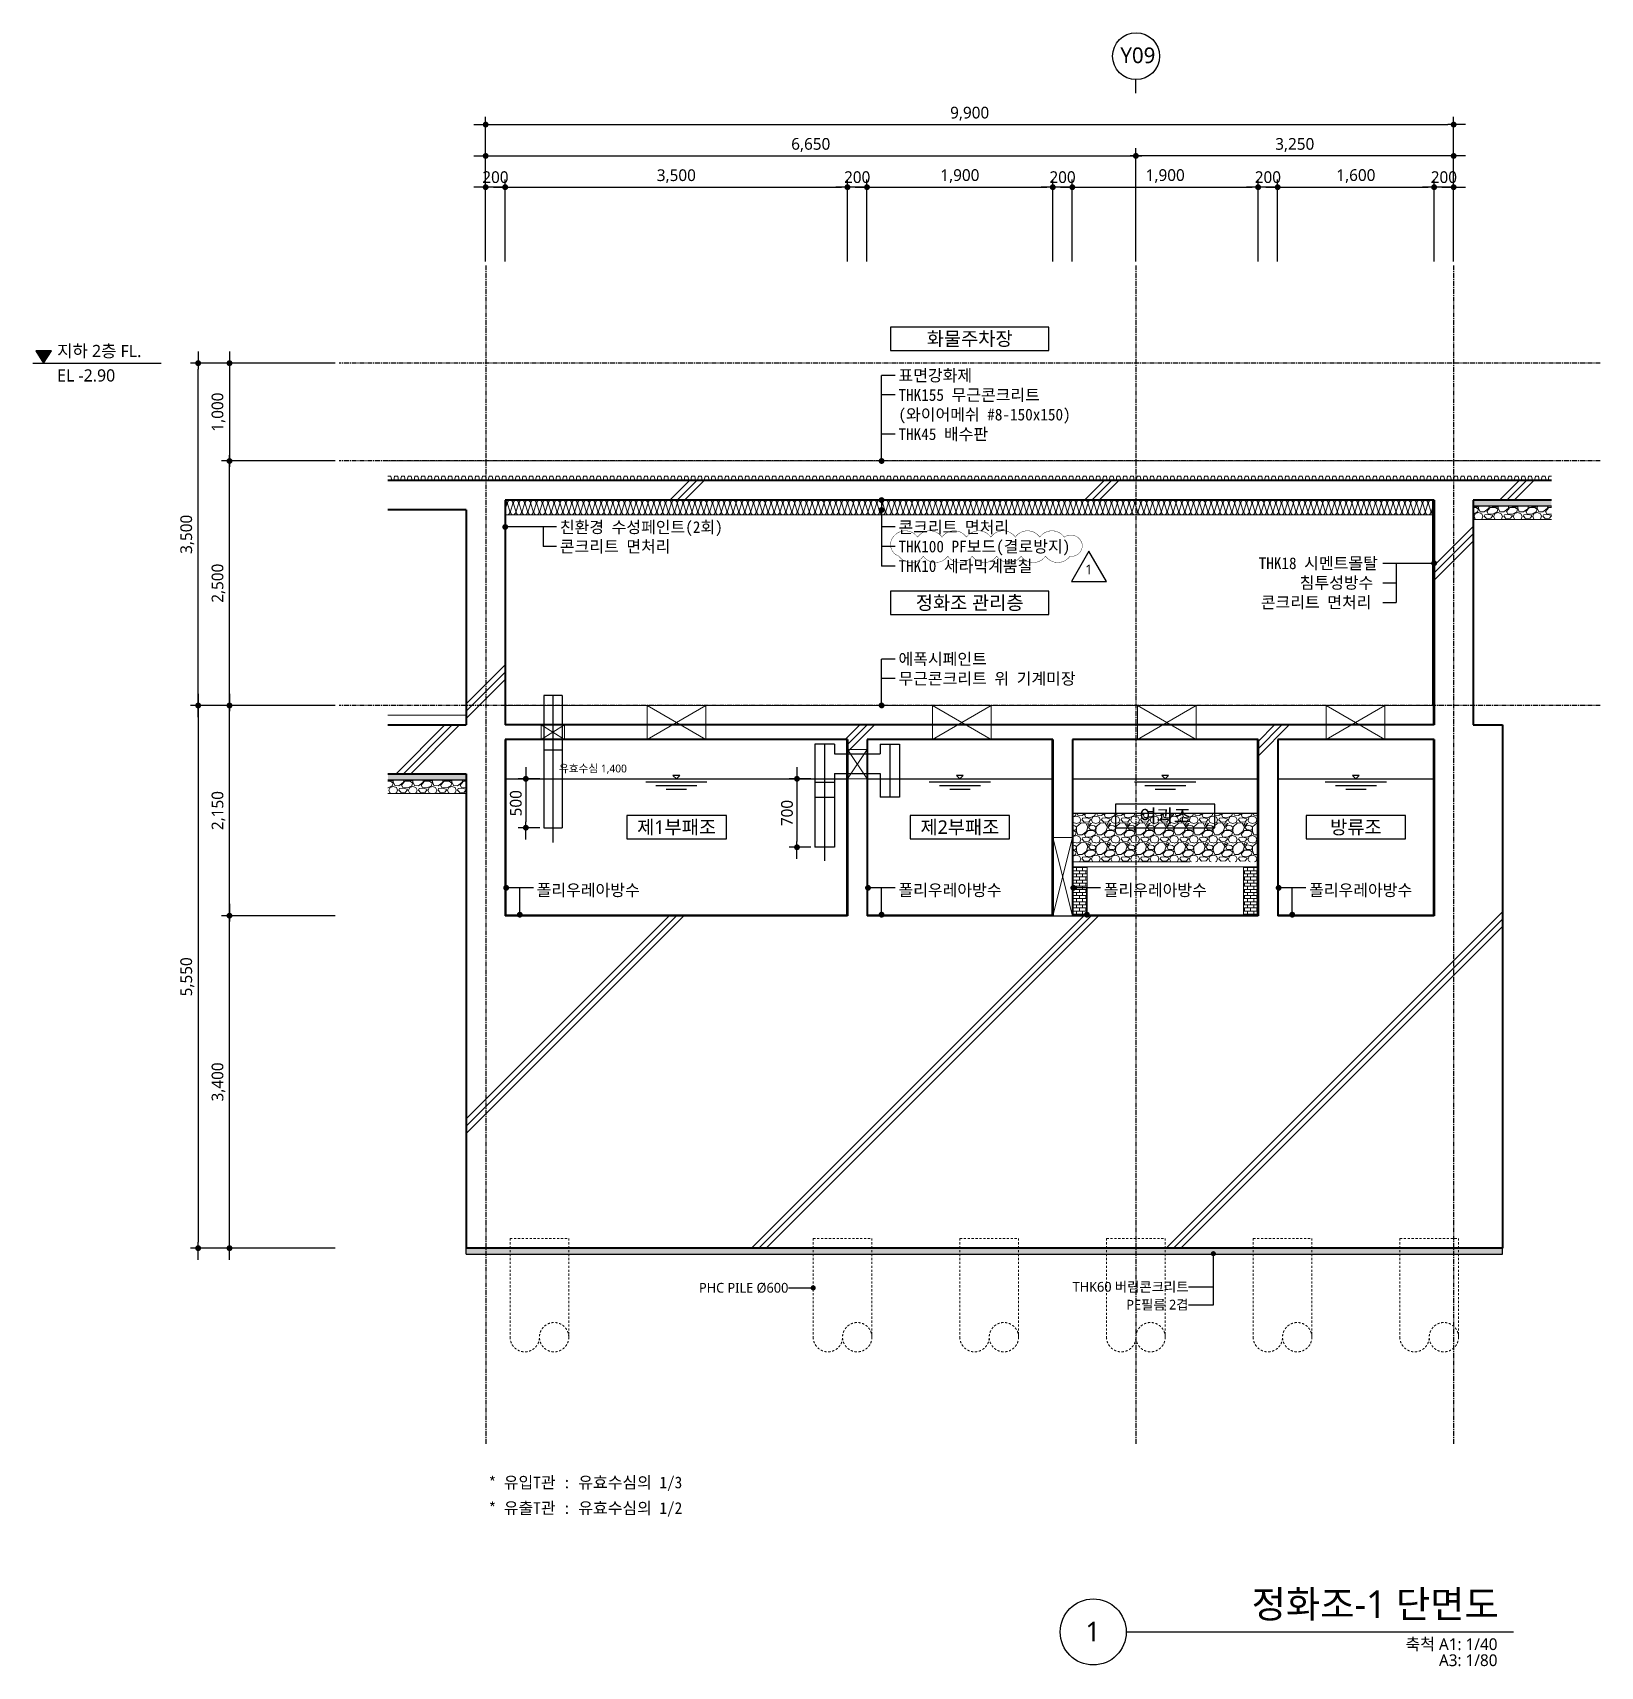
# Model space of a CAD drawing. Header units: millimetres. Extents: x 169673 to 334584, y 156879 to 224061.
# Drawn here: x 240600 to 256633, y 204789 to 221495 of the extents above; entities that cross this region are included whole.
import ezdxf
from ezdxf.enums import TextEntityAlignment as Align

# ---------------------------------------------------------------- set-up
doc = ezdxf.new("R2010")
doc.units = ezdxf.units.MM
doc.header["$LTSCALE"] = 40
doc.header["$MEASUREMENT"] = 0
for name, pattern in [('CEN', [62, 60, -1, 0, -1]), ('CENTER', [2, 1.25, -0.25, 0.25, -0.25]), ('HID', [2, 1.1, -0.9])]:
    doc.linetypes.add(name, pattern=pattern)
doc.layers.get('0').update_dxf_attribs({"linetype": 'CONTINUOUS'})
for name, color, linetype in [('--AH-TEXT', 7, 'CONTINUOUS'), ('1', 1, 'CONTINUOUS'), ('A-CONC-SOLD', 252, 'CEN'), ('A-DIMS', 7, 'CONTINUOUS'), ('A-MKXS-LEAD', 7, 'CONTINUOUS'), ('A-SECT-LIN3', 255, 'CONTINUOUS'), ('A-XXXX-TXT2', 3, 'CONTINUOUS'), ('A-단열재', 9, 'CONTINUOUS'), ('AA-AXIS-LINE-1', 1, 'CENTER'), ('SYMB', 7, 'CONTINUOUS'), ('TEXT', 7, 'CONTINUOUS'), ('해성', 4, 'CONTINUOUS')]:
    doc.layers.add(name, color=color, linetype=linetype)
for name, color, linetype, lineweight in [('A-AXIS-BUBL', 7, 'CONTINUOUS', 25), ('A-BORD-TEXT', 3, 'CONTINUOUS', 25), ('A-CONC-LIN1', 2, 'CONTINUOUS', 40), ('A-CONC-LIN2', 7, 'CONTINUOUS', 25), ('A-MKXS-TEXT1', 3, 'CONTINUOUS', 25), ('A-MKXX-NAME', 3, 'CONTINUOUS', 25), ('A-MKXX-SYMB', 7, 'CONTINUOUS', 25), ('A-SECT-LIN2', 6, 'CONTINUOUS', 20), ('A-XXXX-DRBD', 9, 'CONTINUOUS', 20), ('A-XXXX-FIN2', 6, 'CONTINUOUS', 20), ('A-XXXX-HATC', 8, 'CONTINUOUS', 18), ('A-XXXX-INSL2', 8, 'CONTINUOUS', 18), ('A-XXXX-SYMB', 7, 'CONTINUOUS', 25), ('A-XXXX-TXT1', 3, 'CONTINUOUS', 25), ('A-XXXX-WAT1', 9, 'HID', 20), ('REV-202205', 20, 'CONTINUOUS', 25)]:
    doc.layers.add(name, color=color, linetype=linetype, lineweight=lineweight)
doc.styles.add('HY울릉도L', font='')
doc.styles.add('돋움체', font='')
doc.styles.add('맑은 고딕', font='malgun.ttf')
doc.styles.add('맑은고딕', font='malgun.ttf')
doc.styles.get('HY울릉도L').set_extended_font_data('HYwulM')
doc.styles.get('돋움체').set_extended_font_data('DotumChe')
doc.dimstyles.new('CDIM', dxfattribs={"dimtxt": 3, "dimasz": 1.5, "dimexe": 2, "dimexo": 1, "dimgap": 1, "dimtad": 1, "dimdec": 0, "dimrnd": 0.5, "dimzin": 0, "dimdsep": 32, "dimlunit": 6, "dimtxsty": 'HY울릉도L', "dimblk1": '_CIDOT', "dimblk2": '_CIDOT', "dimsah": 1, "dimcen": 5.5, "dimclrd": 2, "dimclre": 2, "dimclrt": 7, "dimadec": 0, "dimazin": 0, "dimtfac": 1, "dimtdec": 0, "dimtix": 1, "dimtmove": 2, "dimatfit": 1, "dimldrblk": '_CIDOT', "dimfxl": 1, "dimtolj": 1, "dimtzin": 0, "dimlwd": -1, "dimarcsym": 0})

msp = doc.modelspace()

# ---------------------------------------------------------------- texts
at = {"layer": '--AH-TEXT', "ltscale": 100, "style": '맑은 고딕'}
msp.add_text('유효수심 1,400', height=80, dxfattribs=at).set_placement((246330, 213970.2), align=Align.MIDDLE_CENTER)
at = {"layer": 'A-MKXS-TEXT1', "style": '돋움체'}
for s, p in [('표면강화제', (249454.9, 217990)), ('THK155 무근콘크리트', (249454.9, 217790)), ('(와이어메쉬 #8-150x150)', (249454.9, 217590)), ('THK45 배수판', (249454.9, 217390)), ('친환경 수성페인트(2회)', (245992.2, 216438.6)), ('콘크리트 면처리', (249454.9, 216438.6)), ('콘크리트 면처리', (245992.2, 216240.5)), ('THK100 PF보드(결로방지)', (249454.9, 216240.5)), ('THK10 세라믹계뿜칠', (249454.9, 216040.5)), ('침투성방수', (253558.4, 215869.7)), ('콘크리트 면처리', (253161, 215669.7)), ('에폭시페인트', (249454.9, 215090)), ('무근콘크리트 위 기계미장', (249454.9, 214890)), ('폴리우레아방수', (245754.9, 212726.6)), ('폴리우레아방수', (249454.9, 212726.6)), ('폴리우레아방수', (251554.9, 212726.6)), ('폴리우레아방수', (253654.9, 212726.6))]:
    msp.add_text(s, height=120, dxfattribs=at).set_placement(p, align=Align.MIDDLE_LEFT)
at = {"layer": 'A-MKXS-TEXT1'}
for s, height, style, p in [('THK18 시멘트몰탈', 120, '돋움체', (254357.2, 216069.5)), (' PHC PILE %%C600', 100, '맑은고딕', (248328.9, 208660)), ('THK60 버림콘크리트', 100, '맑은고딕', (252421.2, 208669.7)), ('PE필름 2겹', 100, '맑은고딕', (252421.2, 208487))]:
    msp.add_text(s, height=height, dxfattribs=dict(at, style=style)).set_placement(p, align=Align.MIDDLE_RIGHT)
at = {"layer": 'A-MKXS-TEXT1', "style": '돋움체'}
for s, p in [('* 유입T관 : 유효수심의 1/3', (246253.3, 206669.5)), ('* 유출T관 : 유효수심의 1/2', (246253.3, 206407.6))]:
    msp.add_text(s, height=120, dxfattribs=at).set_placement(p, align=Align.MIDDLE_CENTER)
at = {"layer": 'A-MKXX-NAME', "style": '맑은고딕'}
for s, p in [('화물주차장', (250183.1, 218365.2)), ('정화조 관리층', (250183.1, 215665.2)), ('여과조', (252183.1, 213485.1)), ('제1부패조', (247186.1, 213370.2)), ('제2부패조', (250083.1, 213370.2)), ('방류조', (254133.1, 213370.2))]:
    msp.add_text(s, height=140, dxfattribs=at).set_placement(p, align=Align.MIDDLE_CENTER)
at = {"layer": 'A-XXXX-TXT1', "style": '맑은고딕'}
msp.add_text('정화조-1 단면도', height=280, dxfattribs=at).set_placement((255595.3, 205200.6), align=Align.BOTTOM_RIGHT)
msp.add_text('1', height=200, dxfattribs=at).set_placement((251442.6, 205144), align=Align.MIDDLE)
for s, p in [('축척 A1: 1/40', (255581.1, 205075.4)), ('A3: 1/80', (255581.1, 204911.2))]:
    msp.add_text(s, height=120, dxfattribs=at).set_placement(p, align=Align.TOP_RIGHT)
at = {"layer": 'A-XXXX-TXT2', "ltscale": 0.2, "style": '맑은고딕'}
msp.add_text('Y09', height=160, dxfattribs=at).set_placement((251903.5, 221264), align=Align.MIDDLE)

# ---------------------------------------------------------------- blocks, each defined once
blk = doc.blocks.new('_CIDOT')
at = {"color": 0, "linetype": 'ByBlock'}
blk.add_line((2, 0), (-1, 0), dxfattribs=at)
at = {"color": 0, "linetype": 'ByBlock', "const_width": 0.5}
blk.add_lwpolyline([(-0.25, 0, 1), (0.25, 0, 1)], format="xyb", close=True, dxfattribs=at)
blk = doc.blocks.new('*D137')
at = {"layer": 'A-DIMS', "lineweight": -2, "transparency": 16777216}
for p, q in [((243693, 218115), (242213, 218115)), ((243693, 214615), (242213, 214615))]:
    blk.add_line(p, q, dxfattribs=at)
at = {"layer": 'A-DIMS', "transparency": 16777216}
blk.add_line((242293, 214675), (242293, 218055), dxfattribs=at)
at = {"layer": 'A-DIMS', "transparency": 16777216, "xscale": 60, "yscale": 60, "zscale": 60}
for p, rotation in [((242293, 218115), 90), ((242293, 214615), 270)]:
    blk.add_blockref('_CIDOT', p, dxfattribs=dict(at, rotation=rotation))
at = {"layer": 'A-DIMS', "color": 3, "transparency": 16777216, "insert": (242181, 216365), "char_height": 120, "attachment_point": 5, "rotation": 90, "style": '맑은고딕'}
blk.add_mtext('\\A1;3,500', dxfattribs=at)
blk = doc.blocks.new('*D138')
at = {"layer": 'A-DIMS', "lineweight": -2, "transparency": 16777216}
for p, q in [((243693, 217115), (242533, 217115)), ((243693, 214615), (242533, 214615))]:
    blk.add_line(p, q, dxfattribs=at)
at = {"layer": 'A-DIMS', "transparency": 16777216}
blk.add_line((242613, 214675), (242613, 217055), dxfattribs=at)
at = {"layer": 'A-DIMS', "transparency": 16777216, "xscale": 60, "yscale": 60, "zscale": 60}
for p, rotation in [((242613, 217115), 90), ((242613, 214615), 270)]:
    blk.add_blockref('_CIDOT', p, dxfattribs=dict(at, rotation=rotation))
at = {"layer": 'A-DIMS', "color": 3, "transparency": 16777216, "insert": (242501, 215865), "char_height": 120, "attachment_point": 5, "rotation": 90, "style": '맑은고딕'}
blk.add_mtext('\\A1;2,500', dxfattribs=at)
blk = doc.blocks.new('입단면LEVEL1')
at = {"layer": 'SYMB', "linetype": 'ByBlock'}
blk.add_line((0, 0), (26.26, 0), dxfattribs=at)
blk.add_lwpolyline([(0.64, 2.5), (2.24, 0), (3.84, 2.5)], close=True, dxfattribs=at)
blk.add_solid([(0.64, 2.5), (3.84, 2.5), (2.24, 0)], dxfattribs=at)
at = {"layer": 'TEXT', "style": '돋움체'}
for tag, p in [('층레벨', (5.03, 1.28)), ('LEVEL', (5.85, -2.99))]:
    blk.add_attdef(tag, p, '', height=2.5, dxfattribs=at)
blk = doc.blocks.new('*D139')
at = {"layer": 'A-DIMS', "lineweight": -2, "transparency": 16777216}
for p, q in [((243693, 214615), (242533, 214615)), ((243693, 212465), (242533, 212465))]:
    blk.add_line(p, q, dxfattribs=at)
at = {"layer": 'A-DIMS', "transparency": 16777216}
blk.add_line((242613, 212525), (242613, 214555), dxfattribs=at)
at = {"layer": 'A-DIMS', "transparency": 16777216, "xscale": 60, "yscale": 60, "zscale": 60}
for p, rotation in [((242613, 214615), 90), ((242613, 212465), 270)]:
    blk.add_blockref('_CIDOT', p, dxfattribs=dict(at, rotation=rotation))
at = {"layer": 'A-DIMS', "color": 3, "transparency": 16777216, "insert": (242501, 213540), "char_height": 120, "attachment_point": 5, "rotation": 90, "style": '맑은고딕'}
blk.add_mtext('\\A1;2,150', dxfattribs=at)
blk = doc.blocks.new('*D140')
at = {"layer": 'A-DIMS', "lineweight": -2, "transparency": 16777216}
for p, q in [((243693, 212465), (242533, 212465)), ((243693, 209065), (242533, 209065))]:
    blk.add_line(p, q, dxfattribs=at)
at = {"layer": 'A-DIMS', "transparency": 16777216}
blk.add_line((242613, 209125), (242613, 212405), dxfattribs=at)
at = {"layer": 'A-DIMS', "transparency": 16777216, "xscale": 60, "yscale": 60, "zscale": 60}
for p, rotation in [((242613, 212465), 90), ((242613, 209065), 270)]:
    blk.add_blockref('_CIDOT', p, dxfattribs=dict(at, rotation=rotation))
at = {"layer": 'A-DIMS', "color": 3, "transparency": 16777216, "insert": (242501, 210765), "char_height": 120, "attachment_point": 5, "rotation": 90, "style": '맑은고딕'}
blk.add_mtext('\\A1;3,400', dxfattribs=at)
blk = doc.blocks.new('*D141')
at = {"layer": 'A-DIMS', "lineweight": -2, "transparency": 16777216}
for p, q in [((243693, 214615), (242213, 214615)), ((243693, 209065), (242213, 209065))]:
    blk.add_line(p, q, dxfattribs=at)
at = {"layer": 'A-DIMS', "transparency": 16777216}
blk.add_line((242293, 214555), (242293, 209125), dxfattribs=at)
at = {"layer": 'A-DIMS', "transparency": 16777216, "xscale": 60, "yscale": 60, "zscale": 60}
for p, rotation in [((242293, 214615), 90), ((242293, 209065), 270)]:
    blk.add_blockref('_CIDOT', p, dxfattribs=dict(at, rotation=rotation))
at = {"layer": 'A-DIMS', "color": 3, "transparency": 16777216, "insert": (242181, 211840), "char_height": 120, "attachment_point": 5, "rotation": 90, "style": '맑은고딕'}
blk.add_mtext('\\A1;5,550', dxfattribs=at)
blk = doc.blocks.new('*D142')
at = {"layer": 'A-DIMS', "lineweight": -2, "transparency": 16777216}
for p, q in [((243693, 218115), (242533, 218115)), ((243693, 217115), (242533, 217115))]:
    blk.add_line(p, q, dxfattribs=at)
at = {"layer": 'A-DIMS', "transparency": 16777216}
blk.add_line((242613, 218055), (242613, 217175), dxfattribs=at)
at = {"layer": 'A-DIMS', "transparency": 16777216, "xscale": 60, "yscale": 60, "zscale": 60}
for p, rotation in [((242613, 218115), 90), ((242613, 217115), 270)]:
    blk.add_blockref('_CIDOT', p, dxfattribs=dict(at, rotation=rotation))
at = {"layer": 'A-DIMS', "color": 3, "transparency": 16777216, "insert": (242501, 217615), "char_height": 120, "attachment_point": 5, "rotation": 90, "style": '맑은고딕'}
blk.add_mtext('\\A1;1,000', dxfattribs=at)
blk = doc.blocks.new('*D144')
at = {"layer": 'A-DIMS', "lineweight": -2, "transparency": 16777216}
for p, q in [((245233, 219155), (245233, 220635)), ((255133, 219155), (255133, 220635))]:
    blk.add_line(p, q, dxfattribs=at)
at = {"layer": 'A-DIMS', "transparency": 16777216}
blk.add_line((245293, 220555), (255073, 220555), dxfattribs=at)
at = {"layer": 'A-DIMS', "transparency": 16777216, "xscale": 60, "yscale": 60, "zscale": 60, "rotation": 180}
blk.add_blockref('_CIDOT', (245233, 220555), dxfattribs=at)
at = {"layer": 'A-DIMS', "transparency": 16777216, "xscale": 60, "yscale": 60, "zscale": 60}
blk.add_blockref('_CIDOT', (255133, 220555), dxfattribs=at)
at = {"layer": 'A-DIMS', "color": 3, "transparency": 16777216, "insert": (250183, 220667), "char_height": 120, "attachment_point": 5, "style": '맑은고딕'}
blk.add_mtext('\\A1;9,900', dxfattribs=at)
blk = doc.blocks.new('*D145')
at = {"layer": 'A-DIMS', "lineweight": -2, "transparency": 16777216}
for p, q in [((245233, 219155), (245233, 220315)), ((251883, 219155), (251883, 220315))]:
    blk.add_line(p, q, dxfattribs=at)
at = {"layer": 'A-DIMS', "transparency": 16777216}
blk.add_line((245293, 220235), (251823, 220235), dxfattribs=at)
at = {"layer": 'A-DIMS', "transparency": 16777216, "xscale": 60, "yscale": 60, "zscale": 60, "rotation": 180}
blk.add_blockref('_CIDOT', (245233, 220235), dxfattribs=at)
at = {"layer": 'A-DIMS', "transparency": 16777216, "xscale": 60, "yscale": 60, "zscale": 60}
blk.add_blockref('_CIDOT', (251883, 220235), dxfattribs=at)
at = {"layer": 'A-DIMS', "color": 3, "transparency": 16777216, "insert": (248558, 220347), "char_height": 120, "attachment_point": 5, "style": '맑은고딕'}
blk.add_mtext('\\A1;6,650', dxfattribs=at)
blk = doc.blocks.new('*D143')
at = {"layer": 'A-DIMS', "lineweight": -2, "transparency": 16777216}
for p, q in [((251883, 219155), (251883, 220315)), ((255133, 219155), (255133, 220315))]:
    blk.add_line(p, q, dxfattribs=at)
at = {"layer": 'A-DIMS', "transparency": 16777216}
blk.add_line((255073, 220235), (251943, 220235), dxfattribs=at)
at = {"layer": 'A-DIMS', "transparency": 16777216, "xscale": 60, "yscale": 60, "zscale": 60, "rotation": 180}
blk.add_blockref('_CIDOT', (251883, 220235), dxfattribs=at)
at = {"layer": 'A-DIMS', "transparency": 16777216, "xscale": 60, "yscale": 60, "zscale": 60}
blk.add_blockref('_CIDOT', (255133, 220235), dxfattribs=at)
at = {"layer": 'A-DIMS', "color": 3, "transparency": 16777216, "insert": (253508, 220347), "char_height": 120, "attachment_point": 5, "style": '맑은고딕'}
blk.add_mtext('\\A1;3,250', dxfattribs=at)
blk = doc.blocks.new('*D146')
at = {"layer": 'A-DIMS', "lineweight": -2, "transparency": 16777216}
for p, q in [((245433, 219155), (245433, 219995)), ((248933, 219155), (248933, 219995))]:
    blk.add_line(p, q, dxfattribs=at)
at = {"layer": 'A-DIMS', "transparency": 16777216}
blk.add_line((245493, 219915), (248873, 219915), dxfattribs=at)
at = {"layer": 'A-DIMS', "transparency": 16777216, "xscale": 60, "yscale": 60, "zscale": 60, "rotation": 180}
blk.add_blockref('_CIDOT', (245433, 219915), dxfattribs=at)
at = {"layer": 'A-DIMS', "transparency": 16777216, "xscale": 60, "yscale": 60, "zscale": 60}
blk.add_blockref('_CIDOT', (248933, 219915), dxfattribs=at)
at = {"layer": 'A-DIMS', "color": 3, "transparency": 16777216, "insert": (247183, 220027), "char_height": 120, "attachment_point": 5, "style": '맑은고딕'}
blk.add_mtext('\\A1;3,500', dxfattribs=at)
blk = doc.blocks.new('*D147')
at = {"layer": 'A-DIMS', "transparency": 16777216}
for p, q in [((245173, 219915), (245113, 219915)), ((245433, 219915), (245233, 219915)), ((245493, 219915), (245553, 219915))]:
    blk.add_line(p, q, dxfattribs=at)
at = {"layer": 'A-DIMS', "lineweight": -2, "transparency": 16777216}
for p, q in [((245233, 219155), (245233, 219995)), ((245433, 219155), (245433, 219995))]:
    blk.add_line(p, q, dxfattribs=at)
at = {"layer": 'A-DIMS', "transparency": 16777216, "xscale": 60, "yscale": 60, "zscale": 60}
blk.add_blockref('_CIDOT', (245233, 219915), dxfattribs=at)
at = {"layer": 'A-DIMS', "transparency": 16777216, "xscale": 60, "yscale": 60, "zscale": 60, "rotation": 180}
blk.add_blockref('_CIDOT', (245433, 219915), dxfattribs=at)
at = {"layer": 'A-DIMS', "color": 3, "transparency": 16777216, "insert": (245333, 220017), "char_height": 120, "attachment_point": 5, "style": '맑은고딕'}
blk.add_mtext('\\A1;200', dxfattribs=at)
blk = doc.blocks.new('*D148')
at = {"layer": 'A-DIMS', "lineweight": -2, "transparency": 16777216}
for p, q in [((249133, 219155), (249133, 219995)), ((251033, 219155), (251033, 219995))]:
    blk.add_line(p, q, dxfattribs=at)
at = {"layer": 'A-DIMS', "transparency": 16777216}
blk.add_line((249193, 219915), (250973, 219915), dxfattribs=at)
at = {"layer": 'A-DIMS', "transparency": 16777216, "xscale": 60, "yscale": 60, "zscale": 60, "rotation": 180}
blk.add_blockref('_CIDOT', (249133, 219915), dxfattribs=at)
at = {"layer": 'A-DIMS', "transparency": 16777216, "xscale": 60, "yscale": 60, "zscale": 60}
blk.add_blockref('_CIDOT', (251033, 219915), dxfattribs=at)
at = {"layer": 'A-DIMS', "color": 3, "transparency": 16777216, "insert": (250083, 220028), "char_height": 120, "attachment_point": 5, "style": '맑은고딕'}
blk.add_mtext('\\A1;1,900', dxfattribs=at)
blk = doc.blocks.new('*D149')
at = {"layer": 'A-DIMS', "transparency": 16777216}
for p, q in [((248873, 219915), (248813, 219915)), ((249133, 219915), (248933, 219915)), ((249193, 219915), (249253, 219915))]:
    blk.add_line(p, q, dxfattribs=at)
at = {"layer": 'A-DIMS', "lineweight": -2, "transparency": 16777216}
for p, q in [((248933, 219155), (248933, 219995)), ((249133, 219155), (249133, 219995))]:
    blk.add_line(p, q, dxfattribs=at)
at = {"layer": 'A-DIMS', "transparency": 16777216, "xscale": 60, "yscale": 60, "zscale": 60}
blk.add_blockref('_CIDOT', (248933, 219915), dxfattribs=at)
at = {"layer": 'A-DIMS', "transparency": 16777216, "xscale": 60, "yscale": 60, "zscale": 60, "rotation": 180}
blk.add_blockref('_CIDOT', (249133, 219915), dxfattribs=at)
at = {"layer": 'A-DIMS', "color": 3, "transparency": 16777216, "insert": (249033, 220017), "char_height": 120, "attachment_point": 5, "style": '맑은고딕'}
blk.add_mtext('\\A1;200', dxfattribs=at)
blk = doc.blocks.new('*D150')
at = {"layer": 'A-DIMS', "lineweight": -2, "transparency": 16777216}
for p, q in [((251233, 219155), (251233, 219995)), ((253133, 219155), (253133, 219995))]:
    blk.add_line(p, q, dxfattribs=at)
at = {"layer": 'A-DIMS', "transparency": 16777216}
blk.add_line((251293, 219915), (253073, 219915), dxfattribs=at)
at = {"layer": 'A-DIMS', "transparency": 16777216, "xscale": 60, "yscale": 60, "zscale": 60, "rotation": 180}
blk.add_blockref('_CIDOT', (251233, 219915), dxfattribs=at)
at = {"layer": 'A-DIMS', "transparency": 16777216, "xscale": 60, "yscale": 60, "zscale": 60}
blk.add_blockref('_CIDOT', (253133, 219915), dxfattribs=at)
at = {"layer": 'A-DIMS', "color": 3, "transparency": 16777216, "insert": (252183, 220028), "char_height": 120, "attachment_point": 5, "style": '맑은고딕'}
blk.add_mtext('\\A1;1,900', dxfattribs=at)
blk = doc.blocks.new('*D151')
at = {"layer": 'A-DIMS', "transparency": 16777216}
for p, q in [((250973, 219915), (250913, 219915)), ((251233, 219915), (251033, 219915)), ((251293, 219915), (251353, 219915))]:
    blk.add_line(p, q, dxfattribs=at)
at = {"layer": 'A-DIMS', "lineweight": -2, "transparency": 16777216}
for p, q in [((251033, 219155), (251033, 219995)), ((251233, 219155), (251233, 219995))]:
    blk.add_line(p, q, dxfattribs=at)
at = {"layer": 'A-DIMS', "transparency": 16777216, "xscale": 60, "yscale": 60, "zscale": 60}
blk.add_blockref('_CIDOT', (251033, 219915), dxfattribs=at)
at = {"layer": 'A-DIMS', "transparency": 16777216, "xscale": 60, "yscale": 60, "zscale": 60, "rotation": 180}
blk.add_blockref('_CIDOT', (251233, 219915), dxfattribs=at)
at = {"layer": 'A-DIMS', "color": 3, "transparency": 16777216, "insert": (251133, 220017), "char_height": 120, "attachment_point": 5, "style": '맑은고딕'}
blk.add_mtext('\\A1;200', dxfattribs=at)
blk = doc.blocks.new('*D152')
at = {"layer": 'A-DIMS', "lineweight": -2, "transparency": 16777216}
for p, q in [((253333, 219155), (253333, 219995)), ((254933, 219155), (254933, 219995))]:
    blk.add_line(p, q, dxfattribs=at)
at = {"layer": 'A-DIMS', "transparency": 16777216}
blk.add_line((253393, 219915), (254873, 219915), dxfattribs=at)
at = {"layer": 'A-DIMS', "transparency": 16777216, "xscale": 60, "yscale": 60, "zscale": 60, "rotation": 180}
blk.add_blockref('_CIDOT', (253333, 219915), dxfattribs=at)
at = {"layer": 'A-DIMS', "transparency": 16777216, "xscale": 60, "yscale": 60, "zscale": 60}
blk.add_blockref('_CIDOT', (254933, 219915), dxfattribs=at)
at = {"layer": 'A-DIMS', "color": 3, "transparency": 16777216, "insert": (254133, 220028), "char_height": 120, "attachment_point": 5, "style": '맑은고딕'}
blk.add_mtext('\\A1;1,600', dxfattribs=at)
blk = doc.blocks.new('*D153')
at = {"layer": 'A-DIMS', "transparency": 16777216}
for p, q in [((253073, 219915), (253013, 219915)), ((253333, 219915), (253133, 219915)), ((253393, 219915), (253453, 219915))]:
    blk.add_line(p, q, dxfattribs=at)
at = {"layer": 'A-DIMS', "lineweight": -2, "transparency": 16777216}
for p, q in [((253133, 219155), (253133, 219995)), ((253333, 219155), (253333, 219995))]:
    blk.add_line(p, q, dxfattribs=at)
at = {"layer": 'A-DIMS', "transparency": 16777216, "xscale": 60, "yscale": 60, "zscale": 60}
blk.add_blockref('_CIDOT', (253133, 219915), dxfattribs=at)
at = {"layer": 'A-DIMS', "transparency": 16777216, "xscale": 60, "yscale": 60, "zscale": 60, "rotation": 180}
blk.add_blockref('_CIDOT', (253333, 219915), dxfattribs=at)
at = {"layer": 'A-DIMS', "color": 3, "transparency": 16777216, "insert": (253233, 220017), "char_height": 120, "attachment_point": 5, "style": '맑은고딕'}
blk.add_mtext('\\A1;200', dxfattribs=at)
blk = doc.blocks.new('*D154')
at = {"layer": 'A-DIMS', "transparency": 16777216}
for p, q in [((254873, 219915), (254813, 219915)), ((255133, 219915), (254933, 219915)), ((255193, 219915), (255253, 219915))]:
    blk.add_line(p, q, dxfattribs=at)
at = {"layer": 'A-DIMS', "lineweight": -2, "transparency": 16777216}
for p, q in [((254933, 219155), (254933, 219995)), ((255133, 219155), (255133, 219995))]:
    blk.add_line(p, q, dxfattribs=at)
at = {"layer": 'A-DIMS', "transparency": 16777216, "xscale": 60, "yscale": 60, "zscale": 60}
blk.add_blockref('_CIDOT', (254933, 219915), dxfattribs=at)
at = {"layer": 'A-DIMS', "transparency": 16777216, "xscale": 60, "yscale": 60, "zscale": 60, "rotation": 180}
blk.add_blockref('_CIDOT', (255133, 219915), dxfattribs=at)
at = {"layer": 'A-DIMS', "color": 3, "transparency": 16777216, "insert": (255033, 220017), "char_height": 120, "attachment_point": 5, "style": '맑은고딕'}
blk.add_mtext('\\A1;200', dxfattribs=at)
blk = doc.blocks.new('A$C1EF06538')
at = {"color": 7}
for p, q in [((0, 0), (-26, 25)), ((26, 25), (-26, 25)), ((0, 0), (26, 25)), ((235, -27), (-235, -27)), ((157, -54), (-157, -54)), ((78, -81), (-78, -81))]:
    blk.add_line(p, q, dxfattribs=at)
blk = doc.blocks.new('*D156')
at = {"layer": 'A-DIMS', "lineweight": -2, "transparency": 16777216}
for p, q in [((245787, 213865, 0), (245564, 213865, 0)), ((245787, 213365, 0), (245564, 213365, 0))]:
    blk.add_line(p, q, dxfattribs=at)
at = {"layer": 'A-DIMS', "transparency": 16777216}
blk.add_line((245644, 213805, 0), (245644, 213425, 0), dxfattribs=at)
at = {"layer": 'A-DIMS', "transparency": 16777216, "xscale": 60, "yscale": 60, "zscale": 60}
for p, rotation in [((245644, 213865, 0), 90), ((245644, 213365, 0), 270)]:
    blk.add_blockref('_CIDOT', p, dxfattribs=dict(at, rotation=rotation))
at = {"layer": 'A-DIMS', "color": 3, "transparency": 16777216, "insert": (245542, 213615, 0), "char_height": 120, "attachment_point": 5, "rotation": 90, "style": '맑은고딕'}
blk.add_mtext('\\A1;500', dxfattribs=at)
blk = doc.blocks.new('*D157')
at = {"layer": 'A-DIMS', "lineweight": -2, "transparency": 16777216}
for p, q in [((248560, 213865, 0), (248337, 213865, 0)), ((248560, 213165, 0), (248337, 213165, 0))]:
    blk.add_line(p, q, dxfattribs=at)
at = {"layer": 'A-DIMS', "transparency": 16777216}
blk.add_line((248417, 213805, 0), (248417, 213225, 0), dxfattribs=at)
at = {"layer": 'A-DIMS', "transparency": 16777216, "xscale": 60, "yscale": 60, "zscale": 60}
for p, rotation in [((248417, 213865, 0), 90), ((248417, 213165, 0), 270)]:
    blk.add_blockref('_CIDOT', p, dxfattribs=dict(at, rotation=rotation))
at = {"layer": 'A-DIMS', "color": 3, "transparency": 16777216, "insert": (248315, 213515, 0), "char_height": 120, "attachment_point": 5, "rotation": 90, "style": '맑은고딕'}
blk.add_mtext('\\A1;700', dxfattribs=at)
blk = doc.blocks.new('A$C098F3C96')
at = {"layer": 'REV-202205'}
blk.add_lwpolyline([(2252, 3900), (0, 0), (4504, 0)], close=True, dxfattribs=at)
at = {"layer": 'A-BORD-TEXT', "style": '맑은고딕'}
blk.add_text('1', height=1250, dxfattribs=at).set_placement((2227, 1534), align=Align.MIDDLE)

# ---------------------------------------------------------------- dimensions: what is measured, and where the dimension line sits
at = {"layer": 'A-DIMS'}
for base, p1, p2, picture, middle in [((255133.1, 220555.2), (245233.1, 219115.2), (255133.1, 219115.2), '*D144', (250183.1, 220667.2)), ((251883.1, 220235.2), (245233.1, 219115.2), (251883.1, 219115.2), '*D145', (248558.1, 220347.2)), ((248933.1, 219915.2), (245433.1, 219115.2), (248933.1, 219115.2), '*D146', (247183.1, 220027.2)), ((251033.1, 219915.2), (249133.1, 219115.2), (251033.1, 219115.2), '*D148', (250083.1, 220027.5)), ((253133.1, 219915.2), (251233.1, 219115.2), (253133.1, 219115.2), '*D150', (252183.1, 220027.5)), ((254933.1, 219915.2), (253333.1, 219115.2), (254933.1, 219115.2), '*D152', (254133.1, 220027.5))]:
    dim = msp.add_linear_dim(base=base, p1=p1, p2=p2, dimstyle='CDIM', override={"dimscale": 40, "dimtxsty": '맑은고딕', "dimclrd": 256, "dimclre": 256, "dimclrt": 3}, dxfattribs=at)
    dim.commit()
    dim.dimension.update_dxf_attribs({"geometry": picture, "text_midpoint": middle})
for base, p1, p2, angle, picture, middle in [((251883.1, 220235.2), (255133.1, 219115.2), (251883.1, 219115.2), 180, '*D143', (253508.1, 220347.2)), ((245233.1, 219915.2), (245433.1, 219115.2), (245233.1, 219115.2), 180, '*D147', (245333.1, 220017.1)), ((248933.1, 219915.2), (249133.1, 219115.2), (248933.1, 219115.2), 180, '*D149', (249033.1, 220017.1)), ((251033.1, 219915.2), (251233.1, 219115.2), (251033.1, 219115.2), 180, '*D151', (251133.1, 220017.1)), ((253133.1, 219915.2), (253333.1, 219115.2), (253133.1, 219115.2), 180, '*D153', (253233.1, 220017.1)), ((254933.1, 219915.2), (255133.1, 219115.2), (254933.1, 219115.2), 180, '*D154', (255033.1, 220017.1)), ((242293.1, 218115.2), (243733.1, 214615.2), (243733.1, 218115.2), 90, '*D137', (242181, 216365.2)), ((242613.1, 217115.2), (243733.1, 218115.2), (243733.1, 217115.2), 270, '*D142', (242500.7, 217615.2)), ((242613.1, 217115.2), (243733.1, 214615.2), (243733.1, 217115.2), 90, '*D138', (242501, 215865.2)), ((242293.1, 209065.2), (243733.1, 214615.2), (243733.1, 209065.2), 270, '*D141', (242181, 211840.2)), ((242613.1, 214615.2), (243733.1, 212465.2), (243733.1, 214615.2), 90, '*D139', (242500.7, 213540.2)), ((245643.9, 213365.2, 0), (245827.3, 213865.2), (245827.3, 213365.2, 0), 90, '*D156', (245541.9, 213615.2, 0)), ((248416.8, 213165.2, 0), (248600.1, 213865.2), (248600.1, 213165.2), 90, '*D157', (248314.8, 213515.2, 0)), ((242613.1, 212465.2), (243733.1, 209065.2), (243733.1, 212465.2), 90, '*D140', (242501, 210765.2))]:
    dim = msp.add_linear_dim(base=base, p1=p1, p2=p2, angle=angle, dimstyle='CDIM', override={"dimscale": 40, "dimtxsty": '맑은고딕', "dimclrd": 256, "dimclre": 256, "dimclrt": 3}, dxfattribs=at)
    dim.commit()
    dim.dimension.update_dxf_attribs({"geometry": picture, "text_midpoint": middle})

# ---------------------------------------------------------------- hatches: boundary and pattern name
at = {"layer": 'A-CONC-SOLD'}
h = msp.add_hatch(dxfattribs=at)
h.set_pattern_fill('CONC', color=256, scale=100)
h.set_pattern_definition([(45, (-84000, 0), (-2121.32, 2121.32), []), (45, (-84000, 75), (-2121.32, 2121.32), []), (45, (-84000, 150), (-2121.32, 2121.32), [])])
h.paths.add_polyline_path([(255633.1, 214415.2), (255333.1, 214415.2), (255333.1, 216715.2), (256133.1, 216715.2), (256133.1, 216915.2), (244233.1, 216915.2), (244233.1, 216615.2), (245033.1, 216615.2), (245033.1, 214415.2), (244233.1, 214415.2), (244233.1, 213915.2), (245033.1, 213915.2), (245033.1, 209065.2), (255633.1, 209065.2)])
h.paths.add_polyline_path([(245433.1, 214265.2), (248933.1, 214265.2), (248933.1, 212465.2), (245433.1, 212465.2)], flags=16)
h.paths.add_polyline_path([(245433.1, 214415.2), (245433.1, 216715.2), (254933.1, 216715.2), (254933.1, 214415.2)], flags=16)
h.paths.add_polyline_path([(249133.1, 214265.2), (251033.1, 214265.2), (251033.1, 212465.2), (249133.1, 212465.2)], flags=16)
h.paths.add_polyline_path([(251233.1, 214265.2), (253133.1, 214265.2), (253133.1, 212465.2), (251233.1, 212465.2)], flags=16)
h.paths.add_polyline_path([(253333.1, 214265.2), (254933.1, 214265.2), (254933.1, 212465.2), (253333.1, 212465.2)], flags=16)
at = {"layer": 'A-MKXS-LEAD'}
h = msp.add_hatch(color=256, dxfattribs=at)
h.dxf.hatch_style = 1
h.paths.add_polyline_path([(252702.1, 209008.4, -1), (252648.7, 209008.4, -1)])
h = msp.add_hatch(color=256, dxfattribs=at)
h.dxf.hatch_style = 1
h.paths.add_polyline_path([(248609.7, 208658.4, -1), (248556.4, 208658.4, -1)])
at = {"layer": 'A-XXXX-HATC'}
h = msp.add_hatch(dxfattribs=at)
h.set_pattern_fill('DOTS', color=256, scale=100)
h.set_pattern_definition([(0, (122786.8034, 296348.151), (3.125, 6.25), [0, -6.25])])
h.paths.add_polyline_path([(255333.1, 216715.2), (255333.1, 216655.2), (256133.1, 216655.2), (256133.1, 216715.2)])
h = msp.add_hatch(dxfattribs=at)
h.set_pattern_fill('GRAVEL', color=256, scale=200)
h.set_pattern_definition([(228.012788, (122930.803, 296548.151), (-1600, -1800), [26.9072, -2663.8176]), (184.969741, (122912.803, 296528.151), (2400, 200), [46.1736, -4571.18495]), (132.510447, (122866.803, 296524.151), (2000, -2200), [32.5576, -3223.20652]), (267.273689, (122788.803, 296474.151), (200, 4000), [42.0476, -4162.7116]), (292.833654, (122786.803, 296432.151), (-1000, 2400), [41.231, -4081.87463]), (357.273689, (122802.803, 296394.151), (-4000, 200), [42.0476, -4162.7116]), (37.6942405, (122844.8034, 296392.151), (-2600, -2000), [55.6058, -5504.9697]), (72.2553284, (122888.803, 296426.151), (1400, 4400), [52.4976, -5197.2643]), (121.4295656, (122904.803, 296476.151), (-1600, 2600), [42.19, -4176.81462]), (175.236358, (122882.803, 296512.151), (2200, -200), [48.1664, -2360.15252]), (222.397438, (122834.8034, 296516.151), (-2400, -2200), [62.2896, -6166.675]), (138.814075, (122986.803, 296472.151), (-1400, 1200), [21.2602, -2104.76896]), (171.4692344, (122970.803, 296486.151), (2600, -400), [40.4474, -4004.30228]), (225, (122930.8, 296492.15), (-2e-14, -200), [28.2842, -254.5585]), (203.19859, (122916.803, 296516.15), (1000, 400), [15.2316, -1507.92302]), (291.80141, (122902.803, 296510.15), (-200, 600), [21.5406, -1055.49236]), (30.963757, (122910.803, 296490.15), (600, 400), [34.9858, -1131.20458]), (161.56505, (122940.803, 296508.15), (400, -200), [25.2982, -607.15733]), (16.38954, (122786.803, 296510.151), (2000, 600), [35.44, -3508.56903]), (70.346176, (122820.803, 296520.151), (-800, -2200), [29.7322, -2943.48155]), (293.19859, (122940.803, 296548.15), (-400, 1000), [30.463, -1492.69162]), (343.61046, (122952.803, 296520.151), (-2000, 600), [35.44, -3508.56903]), (339.443955, (122786.803, 296386.15), (-1000, 400), [34.176, -1674.62475]), (294.775141, (122818.803, 296374.151), (-1000, 2200), [28.6356, -2834.92861]), (66.80141, (122942.803, 296348.15), (400, 1000), [30.463, -1492.69162]), (17.354025, (122954.803, 296376.151), (-2600, -800), [33.5262, -3319.08472]), (69.443955, (122844.803, 296348.15), (-400, -1000), [17.088, -1691.71275]), (101.309932, (122930.803, 296348.15), (-200, 800), [10.198, -1009.6059]), (165.963757, (122928.803, 296358.15), (600, -200), [41.231, -783.39013]), (186.009006, (122888.803, 296368.151), (2000, 200), [38.21, -3782.78463]), (303.690068, (122910.803, 296472.15), (-200, 400), [28.8444, -692.26586]), (353.1572266, (122926.803, 296448.151), (3400, -400), [50.3588, -4985.51252]), (60.945396, (122976.803, 296442.151), (-800, -1400), [20.5912, -2038.53483]), (90, (122986.8, 296460.15), (-200, 200), [12, -188]), (120.256437, (122884.803, 296374.151), (800, -1400), [27.7848, -2750.704]), (48.012788, (122870.803, 296398.151), (1600, 1800), [53.8144, -2636.9104]), (0, (122906.8, 296438.15), (200, 200), [52, -148]), (325.3048465, (122958.803, 296438.151), (2000, -1400), [31.6228, -3130.65486]), (254.054604, (122984.803, 296420.15), (-200, -800), [29.1204, -1426.90158]), (207.6459754, (122976.803, 296392.151), (-3800, -2000), [47.413, -4693.89484]), (175.426079, (122934.803, 296370.151), (-2600, 200), [50.1598, -4965.81468])])
h.paths.add_polyline_path([(255333.1, 216655.2), (255333.1, 216515.2), (256133.1, 216515.2), (256133.1, 216655.2)])
h = msp.add_hatch(dxfattribs=at)
h.set_pattern_fill('DOTS', color=256, scale=100)
h.set_pattern_definition([(0, (111686.8034, 293548.151), (3.125, 6.25), [0, -6.25])])
h.paths.add_polyline_path([(244233.1, 213915.2), (244233.1, 213855.2), (245033.1, 213855.2), (245033.1, 213915.2)])
h = msp.add_hatch(dxfattribs=at)
h.set_pattern_fill('GRAVEL', color=256, scale=200)
h.set_pattern_definition([(228.012788, (111830.803, 293748.151), (-1600, -1800), [26.9072, -2663.8176]), (184.969741, (111812.803, 293728.151), (2400, 200), [46.1736, -4571.18495]), (132.510447, (111766.803, 293724.151), (2000, -2200), [32.5576, -3223.20652]), (267.273689, (111688.803, 293674.151), (200, 4000), [42.0476, -4162.7116]), (292.833654, (111686.803, 293632.151), (-1000, 2400), [41.231, -4081.87463]), (357.273689, (111702.803, 293594.151), (-4000, 200), [42.0476, -4162.7116]), (37.6942405, (111744.8034, 293592.151), (-2600, -2000), [55.6058, -5504.9697]), (72.2553284, (111788.803, 293626.151), (1400, 4400), [52.4976, -5197.2643]), (121.4295656, (111804.803, 293676.151), (-1600, 2600), [42.19, -4176.81462]), (175.236358, (111782.803, 293712.151), (2200, -200), [48.1664, -2360.15252]), (222.397438, (111734.8034, 293716.151), (-2400, -2200), [62.2896, -6166.675]), (138.814075, (111886.803, 293672.151), (-1400, 1200), [21.2602, -2104.76896]), (171.4692344, (111870.803, 293686.151), (2600, -400), [40.4474, -4004.30228]), (225, (111830.8, 293692.15), (-2e-14, -200), [28.2842, -254.5585]), (203.19859, (111816.803, 293716.15), (1000, 400), [15.2316, -1507.92302]), (291.80141, (111802.803, 293710.15), (-200, 600), [21.5406, -1055.49236]), (30.963757, (111810.803, 293690.15), (600, 400), [34.9858, -1131.20458]), (161.56505, (111840.803, 293708.15), (400, -200), [25.2982, -607.15733]), (16.38954, (111686.803, 293710.151), (2000, 600), [35.44, -3508.56903]), (70.346176, (111720.803, 293720.151), (-800, -2200), [29.7322, -2943.48155]), (293.19859, (111840.803, 293748.15), (-400, 1000), [30.463, -1492.69162]), (343.61046, (111852.803, 293720.151), (-2000, 600), [35.44, -3508.56903]), (339.443955, (111686.803, 293586.15), (-1000, 400), [34.176, -1674.62475]), (294.775141, (111718.803, 293574.151), (-1000, 2200), [28.6356, -2834.92861]), (66.80141, (111842.803, 293548.15), (400, 1000), [30.463, -1492.69162]), (17.354025, (111854.803, 293576.151), (-2600, -800), [33.5262, -3319.08472]), (69.443955, (111744.803, 293548.15), (-400, -1000), [17.088, -1691.71275]), (101.309932, (111830.803, 293548.15), (-200, 800), [10.198, -1009.6059]), (165.963757, (111828.803, 293558.15), (600, -200), [41.231, -783.39013]), (186.009006, (111788.803, 293568.151), (2000, 200), [38.21, -3782.78463]), (303.690068, (111810.803, 293672.15), (-200, 400), [28.8444, -692.26586]), (353.1572266, (111826.803, 293648.151), (3400, -400), [50.3588, -4985.51252]), (60.945396, (111876.803, 293642.151), (-800, -1400), [20.5912, -2038.53483]), (90, (111886.8, 293660.15), (-200, 200), [12, -188]), (120.256437, (111784.803, 293574.151), (800, -1400), [27.7848, -2750.704]), (48.012788, (111770.803, 293598.151), (1600, 1800), [53.8144, -2636.9104]), (0, (111806.8, 293638.15), (200, 200), [52, -148]), (325.3048465, (111858.803, 293638.151), (2000, -1400), [31.6228, -3130.65486]), (254.054604, (111884.803, 293620.15), (-200, -800), [29.1204, -1426.90158]), (207.6459754, (111876.803, 293592.151), (-3800, -2000), [47.413, -4693.89484]), (175.426079, (111834.803, 293570.151), (-2600, 200), [50.1598, -4965.81468])])
h.paths.add_polyline_path([(244233.1, 213855.2), (244233.1, 213715.2), (245033.1, 213715.2), (245033.1, 213855.2)])
at = {"layer": 'A-XXXX-HATC', "ltscale": 3}
h = msp.add_hatch(dxfattribs=at)
h.set_pattern_fill('GRAVEL', color=256, scale=200)
h.set_pattern_definition([(228.0127875, (-198382.923, -17154.848), (-1600, -1800), [26.9072, -2663.81761]), (184.9697407, (-198400.923, -17174.848), (2400, 200), [46.1736, -4571.18495]), (132.510447, (-198446.923, -17178.848), (2000, -2200), [32.5576, -3223.20652]), (267.273689, (-198524.923, -17228.848), (200, 4000), [42.0476, -4162.71161]), (292.8336542, (-198526.923, -17270.848), (-1000, 2400), [41.231, -4081.874626]), (357.273689, (-198510.923, -17308.848), (-4000, 200), [42.0476, -4162.71161]), (37.6942405, (-198468.9226, -17310.848), (-2600, -2000), [55.6058, -5504.96971]), (72.2553284, (-198424.9226, -17276.848), (1400, 4400), [52.4976, -5197.2643]), (121.4295656, (-198408.923, -17226.848), (-1600, 2600), [42.19, -4176.81462]), (175.2363583, (-198430.923, -17190.848), (2200, -200), [48.1664, -2360.152516]), (222.3974378, (-198478.9226, -17186.848), (-2400, -2200), [62.2896, -6166.675]), (138.814075, (-198326.923, -17230.848), (-1400, 1200), [21.2602, -2104.76896]), (171.4692344, (-198342.923, -17216.848), (2600, -400), [40.4474, -4004.30228]), (225, (-198382.92, -17210.85), (-2e-14, -200), [28.2842, -254.55851]), (203.1985905, (-198396.923, -17186.848), (1000, 400), [15.2316, -1507.92302]), (291.8014095, (-198410.923, -17192.848), (-200, 600), [21.5406, -1055.49236]), (30.9637565, (-198402.923, -17212.848), (600, 400), [34.9858, -1131.20458]), (161.565051, (-198372.92, -17194.85), (400, -200), [25.2982, -607.15733]), (16.3895403, (-198526.923, -17192.848), (2000, 600), [35.44, -3508.56903]), (70.346176, (-198492.923, -17182.848), (-800, -2200), [29.7322, -2943.48155]), (293.1985905, (-198372.923, -17154.848), (-400, 1000), [30.463, -1492.69162]), (343.6104597, (-198360.923, -17182.848), (-2000, 600), [35.44, -3508.56903]), (339.443955, (-198526.923, -17316.848), (-1000, 400), [34.176, -1674.62475]), (294.7751406, (-198494.923, -17328.848), (-1000, 2200), [28.6356, -2834.92861]), (66.8014095, (-198370.923, -17354.848), (400, 1000), [30.463, -1492.69162]), (17.3540246, (-198358.923, -17326.848), (-2600, -800), [33.5262, -3319.08472]), (69.443955, (-198468.923, -17354.848), (-400, -1000), [17.088, -1691.71275]), (101.3099325, (-198382.923, -17354.848), (-200, 800), [10.198, -1009.6059]), (165.963757, (-198384.923, -17344.85), (600, -200), [41.231, -783.390125]), (186.009006, (-198424.923, -17334.848), (2000, 200), [38.21, -3782.784635]), (303.690068, (-198402.92, -17230.85), (-200, 400), [28.8444, -692.265855]), (353.1572266, (-198386.9226, -17254.848), (3400, -400), [50.3588, -4985.512525]), (60.945396, (-198336.923, -17260.848), (-800, -1400), [20.5912, -2038.53483]), (90, (-198326.92, -17242.85), (-200, 200), [12, -188]), (120.2564372, (-198428.923, -17328.848), (800, -1400), [27.7848, -2750.704]), (48.0127875, (-198442.923, -17304.848), (1600, 1800), [53.8144, -2636.91041]), (0, (-198406.92, -17264.85), (200, 200), [52, -148]), (325.3048465, (-198354.923, -17264.848), (2000, -1400), [31.6228, -3130.65486]), (254.054604, (-198328.923, -17282.848), (-200, -800), [29.1204, -1426.90158]), (207.6459754, (-198336.923, -17310.848), (-3800, -2000), [47.413, -4693.89484]), (175.4260787, (-198378.9226, -17332.848), (-2600, 200), [50.1598, -4965.81468])])
h.paths.add_polyline_path([(251233.1, 213515.2), (251233.1, 213015.2), (253133.1, 213015.2), (253133.1, 213515.2)])
h = msp.add_hatch(dxfattribs=at)
h.set_pattern_fill('BRICK', color=256, scale=5)
h.set_pattern_definition([(0, (186409.752, 181270.28), (0, 31.75), []), (90, (186409.75, 181270.28), (-63.5, 4e-15), [31.75, -31.75]), (90, (186441.5, 181270.28), (-63.5, 4e-15), [-31.75, 31.75])])
h.paths.add_polyline_path([(251233.1, 212465.2), (251383.1, 212465.2), (251383.1, 212965.2), (251233.1, 212965.2)])
h = msp.add_hatch(dxfattribs=at)
h.set_pattern_fill('BRICK', color=256, scale=5)
h.set_pattern_definition([(0, (188159.752, 181270.274), (0, 31.75), []), (90, (188159.75, 181270.274), (-63.5, 4e-15), [31.75, -31.75]), (90, (188191.5, 181270.274), (-63.5, 4e-15), [-31.75, 31.75])])
h.paths.add_polyline_path([(252983.1, 212465.2), (253133.1, 212465.2), (253133.1, 212965.2), (252983.1, 212965.2)])
at = {"layer": 'A-XXXX-HATC'}
h = msp.add_hatch(dxfattribs=at)
h.set_pattern_fill('DOTS', color=256, scale=100)
h.set_pattern_definition([(0, (112486.8034, 288698.151), (3.125, 6.25), [0, -6.25])])
h.paths.add_polyline_path([(245033.1, 209065.2), (245033.1, 209005.2), (255633.1, 209005.2), (255633.1, 209065.2)])

# ---------------------------------------------------------------- linework, layer by layer
at = {"ltscale": 0.5}
for p, q in [((245827.3, 214715.2), (245827.3, 213965.1)), ((246015.1, 214715.2), (245827.3, 214715.2)), ((246015.1, 214715.2), (246015.1, 213365.2)), ((248600.1, 214219.6), (248600.1, 213165.2)), ((248800.1, 214219.6), (248800.1, 214119.6)), ((249266.1, 214219.6), (249266.1, 214119.6)), ((249466.1, 214219.6), (249466.1, 213678.4)), ((245827.3, 214161.7), (246015.1, 214161.7)), ((248800.1, 214119.6), (249266.1, 214119.6)), ((245827.3, 213965.1), (245827.3, 213365.2)), ((248800.1, 213919.6), (248800.1, 213165.2)), ((248800.1, 213919.6), (249266.1, 213919.6)), ((249266.1, 213919.6), (249266.1, 213678.4)), ((248800.1, 213826.5), (248600.1, 213826.5))]:
    msp.add_line(p, q, dxfattribs=at)
for p, q in [((248800.1, 214219.6), (248600.1, 214219.6)), ((249266.1, 214219.6), (249466.1, 214219.6)), ((248600.1, 213678.4), (248800.1, 213678.4)), ((249466.1, 213678.4), (249266.1, 213678.4))]:
    msp.add_line(p, q)
msp.add_lwpolyline([(251233.1, 213515.2), (253133.1, 213515.2)])
at = {"elevation": 0}
msp.add_lwpolyline([(245827.3, 213365.2), (246015.1, 213365.2)], dxfattribs=at)
at = {"ltscale": 0.5}
msp.add_lwpolyline([(248800.1, 213165.2), (248600.1, 213165.2)], dxfattribs=at)
at = {"layer": '1'}
for p, q in [((245921.2, 214715.2), (245921.2, 213215.2, 0)), ((248700.1, 214219.6), (248700.1, 213025.2)), ((249366.1, 214219.6), (249366.1, 213678.4))]:
    msp.add_line(p, q, dxfattribs=at)
at = {"layer": 'A-AXIS-BUBL', "ltscale": 0.2}
msp.add_line((251883.1, 220875.2), (251883.1, 221015.2), dxfattribs=at)
msp.add_circle((251885.4, 221255.2), 240, dxfattribs=at)
at = {"layer": 'A-CONC-LIN1'}
for p, q in [((256133.1, 216915.2), (244233.1, 216915.2)), ((254933.1, 216715.2), (245433.1, 216715.2)), ((245433.1, 216715.2), (245433.1, 214415.2)), ((254933.1, 216715.2), (254933.1, 214415.2)), ((256133.1, 216715.2), (255333.1, 216715.2)), ((255333.1, 216715.2), (255333.1, 214415.2)), ((245033.1, 216615.2), (244233.1, 216615.2)), ((245033.1, 216615.2), (245033.1, 214415.2)), ((244233.1, 214415.2), (245033.1, 214415.2)), ((254933.1, 214415.2), (245433.1, 214415.2)), ((255333.1, 214415.2), (255633.1, 214415.2)), ((255633.1, 214415.2), (255633.1, 209065.2)), ((248933.1, 214265.2), (245433.1, 214265.2)), ((245433.1, 214265.2), (245433.1, 212465.2)), ((248933.1, 214265.2), (248933.1, 212465.2)), ((249133.1, 214265.2), (249133.1, 212465.2)), ((251033.1, 214265.2), (249133.1, 214265.2)), ((251033.1, 214265.2), (251033.1, 212465.2)), ((251233.1, 214265.2), (251233.1, 212465.2)), ((253133.1, 214265.2), (251233.1, 214265.2)), ((253133.1, 214265.2), (253133.1, 212465.2)), ((253333.1, 214265.2), (253333.1, 212465.2)), ((254933.1, 214265.2), (253333.1, 214265.2)), ((254933.1, 214265.2), (254933.1, 212465.2)), ((244233.1, 213915.2), (245033.1, 213915.2)), ((245033.1, 213915.2), (245033.1, 209065.2)), ((248933.1, 212465.2), (245433.1, 212465.2)), ((251033.1, 212465.2), (249133.1, 212465.2)), ((253133.1, 212465.2), (251233.1, 212465.2)), ((254933.1, 212465.2), (253333.1, 212465.2)), ((255633.1, 209065.2), (245033.1, 209065.2))]:
    msp.add_line(p, q, dxfattribs=at)
at = {"layer": 'A-CONC-LIN2'}
for p, q in [((245443.1, 213865.2), (248923.1, 213865.2)), ((249143.1, 213865.2), (251023.1, 213865.2)), ((251243.1, 213865.2), (253123.1, 213865.2)), ((253343.1, 213865.2), (254923.1, 213865.2))]:
    msp.add_line(p, q, dxfattribs=at)
at = {"layer": 'A-MKXS-LEAD'}
for p, q in [((249282.3, 217115.2), (249282.3, 217990)), ((249421.6, 217990), (249282.3, 217990)), ((249421.6, 217790), (249282.3, 217790)), ((249421.6, 217390), (249282.3, 217390)), ((249282.3, 216715.2), (249282.3, 216040.3)), ((245958.9, 216440.3), (245433.1, 216440.3)), ((245819.7, 216440.3), (245819.7, 216240.3)), ((249421.6, 216440.3), (249282.3, 216440.3)), ((245958.9, 216240.3), (245819.7, 216240.3)), ((249421.6, 216240.3), (249282.3, 216240.3)), ((249421.6, 216040.3), (249282.3, 216040.3)), ((254407.2, 216069.5), (254933.1, 216069.5)), ((254546.5, 216069.5), (254546.5, 215669.5)), ((254407.2, 215869.5), (254546.5, 215869.5)), ((254407.2, 215669.5), (254546.5, 215669.5)), ((249282.3, 214615.2), (249282.3, 215090)), ((249421.6, 215090), (249282.3, 215090)), ((249421.6, 214890), (249282.3, 214890)), ((245721.6, 212750), (245443.1, 212750)), ((245582.3, 212475.2), (245582.3, 212750)), ((249421.6, 212750), (249143.1, 212750)), ((249282.3, 212475.2), (249282.3, 212750)), ((251521.6, 212750), (251243.1, 212750)), ((251382.3, 212475.2), (251382.3, 212750)), ((253621.6, 212750), (253343.1, 212750)), ((253482.3, 212475.2), (253482.3, 212750)), ((252675.4, 208487), (252675.4, 209005.2)), ((252421.2, 208669.7), (252675.4, 208669.7)), ((248328.9, 208660), (248583.1, 208660)), ((252421.2, 208487), (252675.4, 208487))]:
    msp.add_line(p, q, dxfattribs=at)
at = {"layer": 'A-MKXS-LEAD', "const_width": 30}
for points in [[(249297.3, 217115.2, -1), (249267.3, 217115.2, -1)], [(249297.3, 216715.2, 1), (249267.3, 216715.2, 1)], [(249297.3, 216613.7, 1), (249267.3, 216613.7, 1)], [(245448.1, 216440.3, 1), (245418.1, 216440.3, 1)], [(254918.1, 216069.5, -1), (254948.1, 216069.5, -1)], [(249297.3, 214615.2, -1), (249267.3, 214615.2, -1)], [(245458.1, 212750, -1), (245428.1, 212750, -1)], [(249158.1, 212750, -1), (249128.1, 212750, -1)], [(251258.1, 212750, -1), (251228.1, 212750, -1)], [(253358.1, 212750, -1), (253328.1, 212750, -1)], [(245597.3, 212475.2, -1), (245567.3, 212475.2, -1)], [(249297.3, 212475.2, -1), (249267.3, 212475.2, -1)], [(251397.3, 212475.2, -1), (251367.3, 212475.2, -1)], [(253497.3, 212475.2, -1), (253467.3, 212475.2, -1)]]:
    msp.add_lwpolyline(points, format="xyb", close=True, dxfattribs=at)
at = {"layer": 'A-MKXX-SYMB'}
for points in [[(249374.6, 218245.2), (250991.6, 218245.2), (250991.6, 218485.2), (249374.6, 218485.2)], [(249374.6, 215545.2), (250991.6, 215545.2), (250991.6, 215785.2), (249374.6, 215785.2)], [(251674.6, 213365.1), (252691.6, 213365.1), (252691.6, 213605.1), (251674.6, 213605.1)], [(246677.6, 213250.2), (247694.6, 213250.2), (247694.6, 213490.2), (246677.6, 213490.2)], [(249574.6, 213250.2), (250591.6, 213250.2), (250591.6, 213490.2), (249574.6, 213490.2)], [(253624.6, 213250.2), (254641.6, 213250.2), (254641.6, 213490.2), (253624.6, 213490.2)]]:
    msp.add_lwpolyline(points, close=True, dxfattribs=at)
at = {"layer": 'A-SECT-LIN2'}
for p, q in [((254933.1, 214423.1), (254925.1, 214415.2)), ((245433.1, 212473.1), (245441, 212465.2)), ((248933.1, 212473.1), (248925.1, 212465.2)), ((249133.1, 212473.1), (249141, 212465.2)), ((251033.1, 212473.1), (251025.1, 212465.2)), ((251233.1, 212473.1), (251241, 212465.2)), ((253133.1, 212473.1), (253125.1, 212465.2)), ((253333.1, 212473.1), (253341, 212465.2)), ((254933.1, 212473.1), (254925.1, 212465.2))]:
    msp.add_line(p, q, dxfattribs=at)
at = {"layer": 'A-SECT-LIN2', "color": 8}
msp.add_lwpolyline([(254923.1, 216715.2), (254923.1, 214427.2), (254921, 214425.2), (254429.5, 214425.2)], dxfattribs=at)
at = {"layer": 'A-SECT-LIN2'}
for points in [[(254915.1, 216715.2), (254915.1, 214615.2)], [(245443.1, 214265.2), (245443.1, 212477.2), (245445.1, 212475.2), (248933.1, 212475.2)], [(248923.1, 214265.2), (248923.1, 212477.2), (248921, 212475.2)], [(249143.1, 214265.2), (249143.1, 212477.2), (249145.1, 212475.2), (251033.1, 212475.2)], [(251023.1, 214265.2), (251023.1, 212477.2), (251021, 212475.2)], [(253123.1, 214265.2), (253123.1, 212477.2), (253121, 212475.2), (251245.1, 212475.2), (251243.1, 212477.2), (251243.1, 214265.2)], [(254923.1, 214265.2), (254923.1, 212477.2), (254921, 212475.2), (253345.1, 212475.2), (253343.1, 212477.2), (253343.1, 214265.2)]]:
    msp.add_lwpolyline(points, dxfattribs=at)
at = {"layer": 'A-SECT-LIN3'}
for p, q in [((255333.1, 216655.2), (256133.1, 216655.2)), ((244233.1, 213855.2), (245033.1, 213855.2)), ((245033.1, 209005.2), (245033.1, 209065.2)), ((245033.1, 209005.2), (255633.1, 209005.2)), ((255633.1, 209005.2), (255633.1, 209065.2))]:
    msp.add_line(p, q, dxfattribs=at)
at = {"layer": 'A-XXXX-DRBD'}
msp.add_lwpolyline([(256133.1, 216960.2), (256106.8, 216960.2), (256098.1, 216915.2), (256077.6, 216915.2), (256068.9, 216960.2), (256037.8, 216960.2), (256029.1, 216915.2), (256008.6, 216915.2), (255999.8, 216960.2), (255968.8, 216960.2), (255960, 216915.2), (255939.5, 216915.2), (255930.8, 216960.2), (255899.7, 216960.2), (255891, 216915.2), (255870.5, 216915.2), (255861.8, 216960.2), (255830.7, 216960.2), (255822, 216915.2), (255801.5, 216915.2), (255792.7, 216960.2), (255761.7, 216960.2), (255752.9, 216915.2), (255732.4, 216915.2), (255723.7, 216960.2), (255692.6, 216960.2), (255683.9, 216915.2), (255663.4, 216915.2), (255654.7, 216960.2), (255623.6, 216960.2), (255614.9, 216915.2), (255594.4, 216915.2), (255585.6, 216960.2), (255554.6, 216960.2), (255545.8, 216915.2), (255525.3, 216915.2), (255516.6, 216960.2), (255485.5, 216960.2), (255476.8, 216915.2), (255456.3, 216915.2), (255447.6, 216960.2), (255416.5, 216960.2), (255407.8, 216915.2), (255387.3, 216915.2), (255378.5, 216960.2), (255347.5, 216960.2), (255338.7, 216915.2), (255318.2, 216915.2), (255309.5, 216960.2), (255278.4, 216960.2), (255269.7, 216915.2), (255249.2, 216915.2), (255240.5, 216960.2), (255209.4, 216960.2), (255200.7, 216915.2), (255180.2, 216915.2), (255171.4, 216960.2), (255140.4, 216960.2), (255131.6, 216915.2), (255111.1, 216915.2), (255102.4, 216960.2), (255071.3, 216960.2), (255062.6, 216915.2), (255042.1, 216915.2), (255033.4, 216960.2), (255002.3, 216960.2), (254993.6, 216915.2), (254973.1, 216915.2), (254964.3, 216960.2), (254933.3, 216960.2), (254924.5, 216915.2), (254904, 216915.2), (254895.3, 216960.2), (254864.2, 216960.2), (254855.5, 216915.2), (254835, 216915.2), (254826.3, 216960.2), (254795.2, 216960.2), (254786.5, 216915.2), (254766, 216915.2), (254757.2, 216960.2), (254726.2, 216960.2), (254717.4, 216915.2), (254696.9, 216915.2), (254688.2, 216960.2), (254657.1, 216960.2), (254648.4, 216915.2), (254627.9, 216915.2), (254619.2, 216960.2), (254588.1, 216960.2), (254579.4, 216915.2), (254558.9, 216915.2), (254550.1, 216960.2), (254519.1, 216960.2), (254510.3, 216915.2), (254489.8, 216915.2), (254481.1, 216960.2), (254450, 216960.2), (254441.3, 216915.2), (254420.8, 216915.2), (254412.1, 216960.2), (254381, 216960.2), (254372.3, 216915.2), (254351.8, 216915.2), (254343, 216960.2), (254312, 216960.2), (254303.2, 216915.2), (254282.7, 216915.2), (254274, 216960.2), (254242.9, 216960.2), (254234.2, 216915.2), (254213.7, 216915.2), (254205, 216960.2), (254173.9, 216960.2), (254165.2, 216915.2), (254144.7, 216915.2), (254135.9, 216960.2), (254104.9, 216960.2), (254096.1, 216915.2), (254075.6, 216915.2), (254066.9, 216960.2), (254035.8, 216960.2), (254027.1, 216915.2), (254006.6, 216915.2), (253997.9, 216960.2), (253966.8, 216960.2), (253958.1, 216915.2), (253937.6, 216915.2), (253928.8, 216960.2), (253897.8, 216960.2), (253889, 216915.2), (253868.5, 216915.2), (253859.8, 216960.2), (253828.7, 216960.2), (253820, 216915.2), (253799.5, 216915.2), (253790.8, 216960.2), (253759.7, 216960.2), (253751, 216915.2), (253730.5, 216915.2), (253721.7, 216960.2), (253690.7, 216960.2), (253681.9, 216915.2), (253661.4, 216915.2), (253652.7, 216960.2), (253621.6, 216960.2), (253612.9, 216915.2), (253592.4, 216915.2), (253583.7, 216960.2), (253552.6, 216960.2), (253543.9, 216915.2), (253523.4, 216915.2), (253514.6, 216960.2), (253483.6, 216960.2), (253474.8, 216915.2), (253454.3, 216915.2), (253445.6, 216960.2), (253414.5, 216960.2), (253405.8, 216915.2), (253385.3, 216915.2), (253376.6, 216960.2), (253345.5, 216960.2), (253336.8, 216915.2), (253316.3, 216915.2), (253307.5, 216960.2), (253276.5, 216960.2), (253267.7, 216915.2), (253247.2, 216915.2), (253238.5, 216960.2), (253207.4, 216960.2), (253198.7, 216915.2), (253178.2, 216915.2), (253169.5, 216960.2), (253138.4, 216960.2), (253129.7, 216915.2), (253109.2, 216915.2), (253100.4, 216960.2), (253069.4, 216960.2), (253060.6, 216915.2), (253040.1, 216915.2), (253031.4, 216960.2), (253000.3, 216960.2), (252991.6, 216915.2), (252971.1, 216915.2), (252962.4, 216960.2), (252931.3, 216960.2), (252922.6, 216915.2), (252902.1, 216915.2), (252893.3, 216960.2), (252862.3, 216960.2), (252853.5, 216915.2), (252833, 216915.2), (252824.3, 216960.2), (252793.2, 216960.2), (252784.5, 216915.2), (252764, 216915.2), (252755.3, 216960.2), (252724.2, 216960.2), (252715.5, 216915.2), (252695, 216915.2), (252686.2, 216960.2), (252655.2, 216960.2), (252646.4, 216915.2), (252625.9, 216915.2), (252617.2, 216960.2), (252586.1, 216960.2), (252577.4, 216915.2), (252556.9, 216915.2), (252548.2, 216960.2), (252517.1, 216960.2), (252508.4, 216915.2), (252487.9, 216915.2), (252479.1, 216960.2), (252448.1, 216960.2), (252439.3, 216915.2), (252418.8, 216915.2), (252410.1, 216960.2), (252379, 216960.2), (252370.3, 216915.2), (252349.8, 216915.2), (252341.1, 216960.2), (252310, 216960.2), (252301.2, 216915.2), (252280.8, 216915.2), (252272, 216960.2), (252241, 216960.2), (252232.2, 216915.2), (252211.7, 216915.2), (252203, 216960.2), (252171.9, 216960.2), (252163.2, 216915.2), (252142.7, 216915.2), (252134, 216960.2), (252102.9, 216960.2), (252094.1, 216915.2), (252073.7, 216915.2), (252064.9, 216960.2), (252033.9, 216960.2), (252025.1, 216915.2), (252004.6, 216915.2), (251995.9, 216960.2), (251964.8, 216960.2), (251956.1, 216915.2), (251935.6, 216915.2), (251926.9, 216960.2), (251895.8, 216960.2), (251887.1, 216915.2), (251866.6, 216915.2), (251857.8, 216960.2), (251826.8, 216960.2), (251818, 216915.2), (251797.5, 216915.2), (251788.8, 216960.2), (251757.7, 216960.2), (251749, 216915.2), (251728.5, 216915.2), (251719.8, 216960.2), (251688.7, 216960.2), (251679.9, 216915.2), (251659.5, 216915.2), (251650.7, 216960.2), (251619.7, 216960.2), (251610.9, 216915.2), (251590.4, 216915.2), (251581.7, 216960.2), (251550.6, 216960.2), (251541.9, 216915.2), (251521.4, 216915.2), (251512.7, 216960.2), (251481.6, 216960.2), (251472.8, 216915.2), (251452.4, 216915.2), (251443.6, 216960.2), (251412.6, 216960.2), (251403.8, 216915.2), (251383.3, 216915.2), (251374.6, 216960.2), (251343.5, 216960.2), (251334.8, 216915.2), (251314.3, 216915.2), (251305.6, 216960.2), (251274.5, 216960.2), (251265.7, 216915.2), (251245.3, 216915.2), (251236.5, 216960.2), (251205.5, 216960.2), (251196.7, 216915.2), (251176.2, 216915.2), (251167.5, 216960.2), (251136.4, 216960.2), (251127.7, 216915.2), (251107.2, 216915.2), (251098.4, 216960.2), (251067.4, 216960.2), (251058.6, 216915.2), (251038.2, 216915.2), (251029.4, 216960.2), (250998.4, 216960.2), (250989.6, 216915.2), (250969.1, 216915.2), (250960.4, 216960.2), (250929.3, 216960.2), (250920.6, 216915.2), (250900.1, 216915.2), (250891.4, 216960.2), (250860.3, 216960.2), (250851.5, 216915.2), (250831.1, 216915.2), (250822.3, 216960.2), (250791.3, 216960.2), (250782.5, 216915.2), (250762, 216915.2), (250753.3, 216960.2), (250722.2, 216960.2), (250713.5, 216915.2), (250693, 216915.2), (250684.2, 216960.2), (250653.2, 216960.2), (250644.4, 216915.2), (250624, 216915.2), (250615.2, 216960.2), (250584.2, 216960.2), (250575.4, 216915.2), (250554.9, 216915.2), (250546.2, 216960.2), (250515.1, 216960.2), (250506.4, 216915.2), (250485.9, 216915.2), (250477.1, 216960.2), (250446.1, 216960.2), (250437.3, 216915.2), (250416.9, 216915.2), (250408.1, 216960.2), (250377.1, 216960.2), (250368.3, 216915.2), (250347.8, 216915.2), (250339.1, 216960.2), (250308, 216960.2), (250299.3, 216915.2), (250278.8, 216915.2), (250270, 216960.2), (250239, 216960.2), (250230.2, 216915.2), (250209.8, 216915.2), (250201, 216960.2), (250170, 216960.2), (250161.2, 216915.2), (250140.7, 216915.2), (250132, 216960.2), (250100.9, 216960.2), (250092.2, 216915.2), (250071.7, 216915.2), (250062.9, 216960.2), (250031.9, 216960.2), (250023.1, 216915.2), (250002.7, 216915.2), (249993.9, 216960.2), (249962.9, 216960.2), (249954.1, 216915.2), (249933.6, 216915.2), (249924.9, 216960.2), (249893.8, 216960.2), (249885.1, 216915.2), (249864.6, 216915.2), (249855.8, 216960.2), (249824.8, 216960.2), (249816, 216915.2), (249795.6, 216915.2), (249786.8, 216960.2), (249755.8, 216960.2), (249747, 216915.2), (249726.5, 216915.2), (249717.8, 216960.2), (249686.7, 216960.2), (249678, 216915.2), (249657.5, 216915.2), (249648.7, 216960.2), (249617.7, 216960.2), (249608.9, 216915.2), (249588.5, 216915.2), (249579.7, 216960.2), (249548.7, 216960.2), (249539.9, 216915.2), (249519.4, 216915.2), (249510.7, 216960.2), (249479.6, 216960.2), (249470.9, 216915.2), (249450.4, 216915.2), (249441.6, 216960.2), (249410.6, 216960.2), (249401.8, 216915.2), (249381.4, 216915.2), (249372.6, 216960.2), (249341.6, 216960.2), (249332.8, 216915.2), (249312.3, 216915.2), (249303.6, 216960.2), (249272.5, 216960.2), (249263.8, 216915.2), (249243.3, 216915.2), (249234.5, 216960.2), (249203.5, 216960.2), (249194.7, 216915.2), (249174.3, 216915.2), (249165.5, 216960.2), (249134.5, 216960.2), (249125.7, 216915.2), (249105.2, 216915.2), (249096.5, 216960.2), (249065.4, 216960.2), (249056.7, 216915.2), (249036.2, 216915.2), (249027.4, 216960.2), (248996.4, 216960.2), (248987.6, 216915.2), (248967.2, 216915.2), (248958.4, 216960.2), (248927.4, 216960.2), (248918.6, 216915.2), (248898.1, 216915.2), (248889.4, 216960.2), (248858.3, 216960.2), (248849.6, 216915.2), (248829.1, 216915.2), (248820.3, 216960.2), (248789.3, 216960.2), (248780.5, 216915.2), (248760.1, 216915.2), (248751.3, 216960.2), (248720.3, 216960.2), (248711.5, 216915.2), (248691, 216915.2), (248682.3, 216960.2), (248651.2, 216960.2), (248642.5, 216915.2), (248622, 216915.2), (248613.2, 216960.2), (248582.2, 216960.2), (248573.4, 216915.2), (248553, 216915.2), (248544.2, 216960.2), (248513.2, 216960.2), (248504.4, 216915.2), (248483.9, 216915.2), (248475.2, 216960.2), (248444.1, 216960.2), (248435.4, 216915.2), (248414.9, 216915.2), (248406.1, 216960.2), (248375.1, 216960.2), (248366.3, 216915.2), (248345.9, 216915.2), (248337.1, 216960.2), (248306.1, 216960.2), (248297.3, 216915.2), (248276.8, 216915.2), (248268.1, 216960.2), (248237, 216960.2), (248228.3, 216915.2), (248207.8, 216915.2), (248199, 216960.2), (248168, 216960.2), (248159.2, 216915.2), (248138.8, 216915.2), (248130, 216960.2), (248099, 216960.2), (248090.2, 216915.2), (248069.7, 216915.2), (248061, 216960.2), (248029.9, 216960.2), (248021.2, 216915.2), (248000.7, 216915.2), (247991.9, 216960.2), (247960.9, 216960.2), (247952.1, 216915.2), (247931.7, 216915.2), (247922.9, 216960.2), (247891.9, 216960.2), (247883.1, 216915.2), (247862.6, 216915.2), (247853.9, 216960.2), (247822.8, 216960.2), (247814.1, 216915.2), (247793.6, 216915.2), (247784.8, 216960.2), (247753.8, 216960.2), (247745, 216915.2), (247724.6, 216915.2), (247715.8, 216960.2), (247684.8, 216960.2), (247676, 216915.2), (247655.5, 216915.2), (247646.8, 216960.2), (247615.7, 216960.2), (247607, 216915.2), (247586.5, 216915.2), (247577.7, 216960.2), (247546.7, 216960.2), (247537.9, 216915.2), (247517.5, 216915.2), (247508.7, 216960.2), (247477.7, 216960.2), (247468.9, 216915.2), (247448.4, 216915.2), (247439.7, 216960.2), (247408.6, 216960.2), (247399.9, 216915.2), (247379.4, 216915.2), (247370.6, 216960.2), (247339.6, 216960.2), (247330.8, 216915.2), (247310.4, 216915.2), (247301.6, 216960.2), (247270.6, 216960.2), (247261.8, 216915.2), (247241.3, 216915.2), (247232.6, 216960.2), (247201.5, 216960.2), (247192.8, 216915.2), (247172.3, 216915.2), (247163.5, 216960.2), (247132.5, 216960.2), (247123.7, 216915.2), (247103.3, 216915.2), (247094.5, 216960.2), (247063.5, 216960.2), (247054.7, 216915.2), (247034.2, 216915.2), (247025.5, 216960.2), (246994.4, 216960.2), (246985.7, 216915.2), (246965.2, 216915.2), (246956.4, 216960.2), (246925.4, 216960.2), (246916.6, 216915.2), (246896.2, 216915.2), (246887.4, 216960.2), (246856.4, 216960.2), (246847.6, 216915.2), (246827.1, 216915.2), (246818.4, 216960.2), (246787.3, 216960.2), (246778.6, 216915.2), (246758.1, 216915.2), (246749.3, 216960.2), (246718.3, 216960.2), (246709.5, 216915.2), (246689.1, 216915.2), (246680.3, 216960.2), (246649.2, 216960.2), (246640.5, 216915.2), (246620, 216915.2), (246611.3, 216960.2), (246580.2, 216960.2), (246571.5, 216915.2), (246551, 216915.2), (246542.2, 216960.2), (246511.2, 216960.2), (246502.4, 216915.2), (246482, 216915.2), (246473.2, 216960.2), (246442.1, 216960.2), (246433.4, 216915.2), (246412.9, 216915.2), (246404.2, 216960.2), (246373.1, 216960.2), (246364.4, 216915.2), (246343.9, 216915.2), (246335.1, 216960.2), (246304.1, 216960.2), (246295.3, 216915.2), (246274.9, 216915.2), (246266.1, 216960.2), (246235, 216960.2), (246226.3, 216915.2), (246205.8, 216915.2), (246197.1, 216960.2), (246166, 216960.2), (246157.3, 216915.2), (246136.8, 216915.2), (246128, 216960.2), (246097, 216960.2), (246088.2, 216915.2), (246067.8, 216915.2), (246059, 216960.2), (246027.9, 216960.2), (246019.2, 216915.2), (245998.7, 216915.2), (245990, 216960.2), (245958.9, 216960.2), (245950.2, 216915.2), (245929.7, 216915.2), (245920.9, 216960.2), (245889.9, 216960.2), (245881.1, 216915.2), (245860.6, 216915.2), (245851.9, 216960.2), (245820.8, 216960.2), (245812.1, 216915.2), (245791.6, 216915.2), (245782.9, 216960.2), (245751.8, 216960.2), (245743.1, 216915.2), (245722.6, 216915.2), (245713.8, 216960.2), (245682.8, 216960.2), (245674, 216915.2), (245653.5, 216915.2), (245644.8, 216960.2), (245613.7, 216960.2), (245605, 216915.2), (245584.5, 216915.2), (245575.8, 216960.2), (245544.7, 216960.2), (245536, 216915.2), (245515.5, 216915.2), (245506.7, 216960.2), (245475.7, 216960.2), (245466.9, 216915.2), (245446.4, 216915.2), (245437.7, 216960.2), (245406.6, 216960.2), (245397.9, 216915.2), (245377.4, 216915.2), (245368.7, 216960.2), (245337.6, 216960.2), (245328.9, 216915.2), (245308.4, 216915.2), (245299.6, 216960.2), (245268.6, 216960.2), (245259.8, 216915.2), (245239.3, 216915.2), (245230.6, 216960.2), (245199.5, 216960.2), (245190.8, 216915.2), (245170.3, 216915.2), (245161.6, 216960.2), (245130.5, 216960.2), (245121.8, 216915.2), (245101.3, 216915.2), (245092.5, 216960.2), (245061.5, 216960.2), (245052.7, 216915.2), (245032.2, 216915.2), (245023.5, 216960.2), (244992.4, 216960.2), (244983.7, 216915.2), (244963.2, 216915.2), (244954.5, 216960.2), (244923.4, 216960.2), (244914.7, 216915.2), (244894.2, 216915.2), (244885.4, 216960.2), (244854.4, 216960.2), (244845.6, 216915.2), (244825.1, 216915.2), (244816.4, 216960.2), (244785.3, 216960.2), (244776.6, 216915.2), (244756.1, 216915.2), (244747.4, 216960.2), (244716.3, 216960.2), (244707.6, 216915.2), (244687.1, 216915.2), (244678.3, 216960.2), (244647.3, 216960.2), (244638.5, 216915.2), (244618, 216915.2), (244609.3, 216960.2), (244578.2, 216960.2), (244569.5, 216915.2), (244549, 216915.2), (244540.3, 216960.2), (244509.2, 216960.2), (244500.5, 216915.2), (244480, 216915.2), (244471.2, 216960.2), (244440.2, 216960.2), (244431.4, 216915.2), (244410.9, 216915.2), (244402.2, 216960.2), (244371.1, 216960.2), (244362.4, 216915.2), (244341.9, 216915.2), (244333.2, 216960.2), (244302.1, 216960.2), (244293.4, 216915.2), (244272.9, 216915.2), (244264.1, 216960.2), (244233.1, 216960.2)], dxfattribs=at)
at = {"layer": 'A-XXXX-FIN2'}
for p, q in [((244233.1, 214515.2), (245033.1, 214515.2)), ((254923.1, 214615.2), (245433.1, 214615.2))]:
    msp.add_line(p, q, dxfattribs=at)
msp.add_lwpolyline([(244233.1, 217115.2), (256133.1, 217115.2)], dxfattribs=at)
at = {"layer": 'A-XXXX-HATC'}
for p, q in [((255333.1, 216515.2), (256133.1, 216515.2)), ((244233.1, 213715.2), (245033.1, 213715.2))]:
    msp.add_line(p, q, dxfattribs=at)
at = {"layer": 'A-XXXX-HATC', "ltscale": 3}
msp.add_line((254429.5, 214425.2), (254429.5, 214415.2), dxfattribs=at)
for points in [[(246883.1, 214265.2), (246883.1, 214615.2)], [(247483.1, 214615.2), (246883.1, 214265.2)], [(246883.1, 214615.2), (247483.1, 214265.2)], [(247483.1, 214265.2), (247483.1, 214615.2)], [(249801.4, 214265.2), (249801.4, 214615.2)], [(250401.4, 214615.2), (249801.4, 214265.2)], [(249801.4, 214615.2), (250401.4, 214265.2)], [(250401.4, 214265.2), (250401.4, 214615.2)], [(251901, 214265.2), (251901, 214615.2)], [(252501, 214615.2), (251901, 214265.2)], [(251901, 214615.2), (252501, 214265.2)], [(252501, 214265.2), (252501, 214615.2)], [(253829.5, 214265.2), (253829.5, 214615.2)], [(254429.5, 214615.2), (253829.5, 214265.2)], [(253829.5, 214615.2), (254429.5, 214265.2)], [(254429.5, 214265.2), (254429.5, 214615.2)], [(245802.3, 214265.2), (245802.3, 214415.2)], [(246040.1, 214415.2), (245802.3, 214265.2)], [(245802.3, 214415.2), (246040.1, 214265.2)], [(246040.1, 214265.2), (246040.1, 214415.2)], [(248933.1, 214165.2), (249133.1, 214165.2)], [(249133.1, 214165.2), (248933.1, 213865.2)], [(248933.1, 214165.2), (249133.1, 213865.2)], [(248933.1, 213865.2), (249133.1, 213865.2)]]:
    msp.add_lwpolyline(points, dxfattribs=at)
at = {"layer": 'A-XXXX-HATC', "ltscale": 3, "elevation": 0}
for points in [[(251033.1, 213265.2), (251233.1, 213265.2)], [(251233.1, 213265.2), (251033.1, 212465.2)], [(251033.1, 213265.2), (251233.1, 212465.2)], [(251233.1, 213015.2), (252433.1, 213015.2)], [(251233.1, 212965.2), (253133.1, 212965.2)], [(251383.1, 212465.2), (251383.1, 212965.2)], [(252983.1, 212465.2), (252983.1, 212965.2)]]:
    msp.add_lwpolyline(points, dxfattribs=at)
at = {"layer": 'A-XXXX-INSL2'}
msp.add_line((254933.1, 216565.2), (245433.1, 216565.2), dxfattribs=at)
msp.add_lwpolyline([(254933.1, 216565.2), (254933.1, 216565.2), (254916.6, 216571.2), (254906.1, 216586.2), (254906.1, 216602.7), (254930.1, 216677.7), (254930.1, 216694.2), (254919.6, 216709.2), (254903.1, 216715.2), (254886.6, 216709.2), (254876.1, 216694.2), (254876.1, 216677.7), (254900.1, 216602.7), (254900.1, 216586.2), (254889.6, 216571.2), (254873.1, 216565.2), (254856.6, 216571.2), (254846.1, 216586.2), (254846.1, 216602.7), (254870.1, 216677.7), (254870.1, 216694.2), (254859.6, 216709.2), (254843.1, 216715.2), (254826.6, 216709.2), (254816.1, 216694.2), (254816.1, 216677.7), (254840.1, 216602.7), (254840.1, 216586.2), (254829.6, 216571.2), (254813.1, 216565.2), (254796.6, 216571.2), (254786.1, 216586.2), (254786.1, 216602.7), (254810.1, 216677.7), (254810.1, 216694.2), (254799.6, 216709.2), (254783.1, 216715.2), (254766.6, 216709.2), (254756.1, 216694.2), (254756.1, 216677.7), (254780.1, 216602.7), (254780.1, 216586.2), (254769.6, 216571.2), (254753.1, 216565.2), (254736.6, 216571.2), (254726.1, 216586.2), (254726.1, 216602.7), (254750.1, 216677.7), (254750.1, 216694.2), (254739.6, 216709.2), (254723.1, 216715.2), (254706.6, 216709.2), (254696.1, 216694.2), (254696.1, 216677.7), (254720.1, 216602.7), (254720.1, 216586.2), (254709.6, 216571.2), (254693.1, 216565.2), (254676.6, 216571.2), (254666.1, 216586.2), (254666.1, 216602.7), (254690.1, 216677.7), (254690.1, 216694.2), (254679.6, 216709.2), (254663.1, 216715.2), (254646.6, 216709.2), (254636.1, 216694.2), (254636.1, 216677.7), (254660.1, 216602.7), (254660.1, 216586.2), (254649.6, 216571.2), (254633.1, 216565.2), (254616.6, 216571.2), (254606.1, 216586.2), (254606.1, 216602.7), (254630.1, 216677.7), (254630.1, 216694.2), (254619.6, 216709.2), (254603.1, 216715.2), (254586.6, 216709.2), (254576.1, 216694.2), (254576.1, 216677.7), (254600.1, 216602.7), (254600.1, 216586.2), (254589.6, 216571.2), (254573.1, 216565.2), (254556.6, 216571.2), (254546.1, 216586.2), (254546.1, 216602.7), (254570.1, 216677.7), (254570.1, 216694.2), (254559.6, 216709.2), (254543.1, 216715.2), (254526.6, 216709.2), (254516.1, 216694.2), (254516.1, 216677.7), (254540.1, 216602.7), (254540.1, 216586.2), (254529.6, 216571.2), (254513.1, 216565.2), (254496.6, 216571.2), (254486.1, 216586.2), (254486.1, 216602.7), (254510.1, 216677.7), (254510.1, 216694.2), (254499.6, 216709.2), (254483.1, 216715.2), (254466.6, 216709.2), (254456.1, 216694.2), (254456.1, 216677.7), (254480.1, 216602.7), (254480.1, 216586.2), (254469.6, 216571.2), (254453.1, 216565.2), (254436.6, 216571.2), (254426.1, 216586.2), (254426.1, 216602.7), (254450.1, 216677.7), (254450.1, 216694.2), (254439.6, 216709.2), (254423.1, 216715.2), (254406.6, 216709.2), (254396.1, 216694.2), (254396.1, 216677.7), (254420.1, 216602.7), (254420.1, 216586.2), (254409.6, 216571.2), (254393.1, 216565.2), (254376.6, 216571.2), (254366.1, 216586.2), (254366.1, 216602.7), (254390.1, 216677.7), (254390.1, 216694.2), (254379.6, 216709.2), (254363.1, 216715.2), (254346.6, 216709.2), (254336.1, 216694.2), (254336.1, 216677.7), (254360.1, 216602.7), (254360.1, 216586.2), (254349.6, 216571.2), (254333.1, 216565.2), (254316.6, 216571.2), (254306.1, 216586.2), (254306.1, 216602.7), (254330.1, 216677.7), (254330.1, 216694.2), (254319.6, 216709.2), (254303.1, 216715.2), (254286.6, 216709.2), (254276.1, 216694.2), (254276.1, 216677.7), (254300.1, 216602.7), (254300.1, 216586.2), (254289.6, 216571.2), (254273.1, 216565.2), (254256.6, 216571.2), (254246.1, 216586.2), (254246.1, 216602.7), (254270.1, 216677.7), (254270.1, 216694.2), (254259.6, 216709.2), (254243.1, 216715.2), (254226.6, 216709.2), (254216.1, 216694.2), (254216.1, 216677.7), (254240.1, 216602.7), (254240.1, 216586.2), (254229.6, 216571.2), (254213.1, 216565.2), (254196.6, 216571.2), (254186.1, 216586.2), (254186.1, 216602.7), (254210.1, 216677.7), (254210.1, 216694.2), (254199.6, 216709.2), (254183.1, 216715.2), (254166.6, 216709.2), (254156.1, 216694.2), (254156.1, 216677.7), (254180.1, 216602.7), (254180.1, 216586.2), (254169.6, 216571.2), (254153.1, 216565.2), (254136.6, 216571.2), (254126.1, 216586.2), (254126.1, 216602.7), (254150.1, 216677.7), (254150.1, 216694.2), (254139.6, 216709.2), (254123.1, 216715.2), (254106.6, 216709.2), (254096.1, 216694.2), (254096.1, 216677.7), (254120.1, 216602.7), (254120.1, 216586.2), (254109.6, 216571.2), (254093.1, 216565.2), (254076.6, 216571.2), (254066.1, 216586.2), (254066.1, 216602.7), (254090.1, 216677.7), (254090.1, 216694.2), (254079.6, 216709.2), (254063.1, 216715.2), (254046.6, 216709.2), (254036.1, 216694.2), (254036.1, 216677.7), (254060.1, 216602.7), (254060.1, 216586.2), (254049.6, 216571.2), (254033.1, 216565.2), (254016.6, 216571.2), (254006.1, 216586.2), (254006.1, 216602.7), (254030.1, 216677.7), (254030.1, 216694.2), (254019.6, 216709.2), (254003.1, 216715.2), (253986.6, 216709.2), (253976.1, 216694.2), (253976.1, 216677.7), (254000.1, 216602.7), (254000.1, 216586.2), (253989.6, 216571.2), (253973.1, 216565.2), (253956.6, 216571.2), (253946.1, 216586.2), (253946.1, 216602.7), (253970.1, 216677.7), (253970.1, 216694.2), (253959.6, 216709.2), (253943.1, 216715.2), (253926.6, 216709.2), (253916.1, 216694.2), (253916.1, 216677.7), (253940.1, 216602.7), (253940.1, 216586.2), (253929.6, 216571.2), (253913.1, 216565.2), (253896.6, 216571.2), (253886.1, 216586.2), (253886.1, 216602.7), (253910.1, 216677.7), (253910.1, 216694.2), (253899.6, 216709.2), (253883.1, 216715.2), (253866.6, 216709.2), (253856.1, 216694.2), (253856.1, 216677.7), (253880.1, 216602.7), (253880.1, 216586.2), (253869.6, 216571.2), (253853.1, 216565.2), (253836.6, 216571.2), (253826.1, 216586.2), (253826.1, 216602.7), (253850.1, 216677.7), (253850.1, 216694.2), (253839.6, 216709.2), (253823.1, 216715.2), (253806.6, 216709.2), (253796.1, 216694.2), (253796.1, 216677.7), (253820.1, 216602.7), (253820.1, 216586.2), (253809.6, 216571.2), (253793.1, 216565.2), (253776.6, 216571.2), (253766.1, 216586.2), (253766.1, 216602.7), (253790.1, 216677.7), (253790.1, 216694.2), (253779.6, 216709.2), (253763.1, 216715.2), (253746.6, 216709.2), (253736.1, 216694.2), (253736.1, 216677.7), (253760.1, 216602.7), (253760.1, 216586.2), (253749.6, 216571.2), (253733.1, 216565.2), (253716.6, 216571.2), (253706.1, 216586.2), (253706.1, 216602.7), (253730.1, 216677.7), (253730.1, 216694.2), (253719.6, 216709.2), (253703.1, 216715.2), (253686.6, 216709.2), (253676.1, 216694.2), (253676.1, 216677.7), (253700.1, 216602.7), (253700.1, 216586.2), (253689.6, 216571.2), (253673.1, 216565.2), (253656.6, 216571.2), (253646.1, 216586.2), (253646.1, 216602.7), (253670.1, 216677.7), (253670.1, 216694.2), (253659.6, 216709.2), (253643.1, 216715.2), (253626.6, 216709.2), (253616.1, 216694.2), (253616.1, 216677.7), (253640.1, 216602.7), (253640.1, 216586.2), (253629.6, 216571.2), (253613.1, 216565.2), (253596.6, 216571.2), (253586.1, 216586.2), (253586.1, 216602.7), (253610.1, 216677.7), (253610.1, 216694.2), (253599.6, 216709.2), (253583.1, 216715.2), (253566.6, 216709.2), (253556.1, 216694.2), (253556.1, 216677.7), (253580.1, 216602.7), (253580.1, 216586.2), (253569.6, 216571.2), (253553.1, 216565.2), (253536.6, 216571.2), (253526.1, 216586.2), (253526.1, 216602.7), (253550.1, 216677.7), (253550.1, 216694.2), (253539.6, 216709.2), (253523.1, 216715.2), (253506.6, 216709.2), (253496.1, 216694.2), (253496.1, 216677.7), (253520.1, 216602.7), (253520.1, 216586.2), (253509.6, 216571.2), (253493.1, 216565.2), (253476.6, 216571.2), (253466.1, 216586.2), (253466.1, 216602.7), (253490.1, 216677.7), (253490.1, 216694.2), (253479.6, 216709.2), (253463.1, 216715.2), (253446.6, 216709.2), (253436.1, 216694.2), (253436.1, 216677.7), (253460.1, 216602.7), (253460.1, 216586.2), (253449.6, 216571.2), (253433.1, 216565.2), (253416.6, 216571.2), (253406.1, 216586.2), (253406.1, 216602.7), (253430.1, 216677.7), (253430.1, 216694.2), (253419.6, 216709.2), (253403.1, 216715.2), (253386.6, 216709.2), (253376.1, 216694.2), (253376.1, 216677.7), (253400.1, 216602.7), (253400.1, 216586.2), (253389.6, 216571.2), (253373.1, 216565.2), (253356.6, 216571.2), (253346.1, 216586.2), (253346.1, 216602.7), (253370.1, 216677.7), (253370.1, 216694.2), (253359.6, 216709.2), (253343.1, 216715.2), (253326.6, 216709.2), (253316.1, 216694.2), (253316.1, 216677.7), (253340.1, 216602.7), (253340.1, 216586.2), (253329.6, 216571.2), (253313.1, 216565.2), (253296.6, 216571.2), (253286.1, 216586.2), (253286.1, 216602.7), (253310.1, 216677.7), (253310.1, 216694.2), (253299.6, 216709.2), (253283.1, 216715.2), (253266.6, 216709.2), (253256.1, 216694.2), (253256.1, 216677.7), (253280.1, 216602.7), (253280.1, 216586.2), (253269.6, 216571.2), (253253.1, 216565.2), (253236.6, 216571.2), (253226.1, 216586.2), (253226.1, 216602.7), (253250.1, 216677.7), (253250.1, 216694.2), (253239.6, 216709.2), (253223.1, 216715.2), (253206.6, 216709.2), (253196.1, 216694.2), (253196.1, 216677.7), (253220.1, 216602.7), (253220.1, 216586.2), (253209.6, 216571.2), (253193.1, 216565.2), (253176.6, 216571.2), (253166.1, 216586.2), (253166.1, 216602.7), (253190.1, 216677.7), (253190.1, 216694.2), (253179.6, 216709.2), (253163.1, 216715.2), (253146.6, 216709.2), (253136.1, 216694.2), (253136.1, 216677.7), (253160.1, 216602.7), (253160.1, 216586.2), (253149.6, 216571.2), (253133.1, 216565.2), (253116.6, 216571.2), (253106.1, 216586.2), (253106.1, 216602.7), (253130.1, 216677.7), (253130.1, 216694.2), (253119.6, 216709.2), (253103.1, 216715.2), (253086.6, 216709.2), (253076.1, 216694.2), (253076.1, 216677.7), (253100.1, 216602.7), (253100.1, 216586.2), (253089.6, 216571.2), (253073.1, 216565.2), (253056.6, 216571.2), (253046.1, 216586.2), (253046.1, 216602.7), (253070.1, 216677.7), (253070.1, 216694.2), (253059.6, 216709.2), (253043.1, 216715.2), (253026.6, 216709.2), (253016.1, 216694.2), (253016.1, 216677.7), (253040.1, 216602.7), (253040.1, 216586.2), (253029.6, 216571.2), (253013.1, 216565.2), (252996.6, 216571.2), (252986.1, 216586.2), (252986.1, 216602.7), (253010.1, 216677.7), (253010.1, 216694.2), (252999.6, 216709.2), (252983.1, 216715.2), (252966.6, 216709.2), (252956.1, 216694.2), (252956.1, 216677.7), (252980.1, 216602.7), (252980.1, 216586.2), (252969.6, 216571.2), (252953.1, 216565.2), (252936.6, 216571.2), (252926.1, 216586.2), (252926.1, 216602.7), (252950.1, 216677.7), (252950.1, 216694.2), (252939.6, 216709.2), (252923.1, 216715.2), (252906.6, 216709.2), (252896.1, 216694.2), (252896.1, 216677.7), (252920.1, 216602.7), (252920.1, 216586.2), (252909.6, 216571.2), (252893.1, 216565.2), (252876.6, 216571.2), (252866.1, 216586.2), (252866.1, 216602.7), (252890.1, 216677.7), (252890.1, 216694.2), (252879.6, 216709.2), (252863.1, 216715.2), (252846.6, 216709.2), (252836.1, 216694.2), (252836.1, 216677.7), (252860.1, 216602.7), (252860.1, 216586.2), (252849.6, 216571.2), (252833.1, 216565.2), (252816.6, 216571.2), (252806.1, 216586.2), (252806.1, 216602.7), (252830.1, 216677.7), (252830.1, 216694.2), (252819.6, 216709.2), (252803.1, 216715.2), (252786.6, 216709.2), (252776.1, 216694.2), (252776.1, 216677.7), (252800.1, 216602.7), (252800.1, 216586.2), (252789.6, 216571.2), (252773.1, 216565.2), (252756.6, 216571.2), (252746.1, 216586.2), (252746.1, 216602.7), (252770.1, 216677.7), (252770.1, 216694.2), (252759.6, 216709.2), (252743.1, 216715.2), (252726.6, 216709.2), (252716.1, 216694.2), (252716.1, 216677.7), (252740.1, 216602.7), (252740.1, 216586.2), (252729.6, 216571.2), (252713.1, 216565.2), (252696.6, 216571.2), (252686.1, 216586.2), (252686.1, 216602.7), (252710.1, 216677.7), (252710.1, 216694.2), (252699.6, 216709.2), (252683.1, 216715.2), (252666.6, 216709.2), (252656.1, 216694.2), (252656.1, 216677.7), (252680.1, 216602.7), (252680.1, 216586.2), (252669.6, 216571.2), (252653.1, 216565.2), (252636.6, 216571.2), (252626.1, 216586.2), (252626.1, 216602.7), (252650.1, 216677.7), (252650.1, 216694.2), (252639.6, 216709.2), (252623.1, 216715.2), (252606.6, 216709.2), (252596.1, 216694.2), (252596.1, 216677.7), (252620.1, 216602.7), (252620.1, 216586.2), (252609.6, 216571.2), (252593.1, 216565.2), (252576.6, 216571.2), (252566.1, 216586.2), (252566.1, 216602.7), (252590.1, 216677.7), (252590.1, 216694.2), (252579.6, 216709.2), (252563.1, 216715.2), (252546.6, 216709.2), (252536.1, 216694.2), (252536.1, 216677.7), (252560.1, 216602.7), (252560.1, 216586.2), (252549.6, 216571.2), (252533.1, 216565.2), (252516.6, 216571.2), (252506.1, 216586.2), (252506.1, 216602.7), (252530.1, 216677.7), (252530.1, 216694.2), (252519.6, 216709.2), (252503.1, 216715.2), (252486.6, 216709.2), (252476.1, 216694.2), (252476.1, 216677.7), (252500.1, 216602.7), (252500.1, 216586.2), (252489.6, 216571.2), (252473.1, 216565.2), (252456.6, 216571.2), (252446.1, 216586.2), (252446.1, 216602.7), (252470.1, 216677.7), (252470.1, 216694.2), (252459.6, 216709.2), (252443.1, 216715.2), (252426.6, 216709.2), (252416.1, 216694.2), (252416.1, 216677.7), (252440.1, 216602.7), (252440.1, 216586.2), (252429.6, 216571.2), (252413.1, 216565.2), (252396.6, 216571.2), (252386.1, 216586.2), (252386.1, 216602.7), (252410.1, 216677.7), (252410.1, 216694.2), (252399.6, 216709.2), (252383.1, 216715.2), (252366.6, 216709.2), (252356.1, 216694.2), (252356.1, 216677.7), (252380.1, 216602.7), (252380.1, 216586.2), (252369.6, 216571.2), (252353.1, 216565.2), (252336.6, 216571.2), (252326.1, 216586.2), (252326.1, 216602.7), (252350.1, 216677.7), (252350.1, 216694.2), (252339.6, 216709.2), (252323.1, 216715.2), (252306.6, 216709.2), (252296.1, 216694.2), (252296.1, 216677.7), (252320.1, 216602.7), (252320.1, 216586.2), (252309.6, 216571.2), (252293.1, 216565.2), (252276.6, 216571.2), (252266.1, 216586.2), (252266.1, 216602.7), (252290.1, 216677.7), (252290.1, 216694.2), (252279.6, 216709.2), (252263.1, 216715.2), (252246.6, 216709.2), (252236.1, 216694.2), (252236.1, 216677.7), (252260.1, 216602.7), (252260.1, 216586.2), (252249.6, 216571.2), (252233.1, 216565.2), (252216.6, 216571.2), (252206.1, 216586.2), (252206.1, 216602.7), (252230.1, 216677.7), (252230.1, 216694.2), (252219.6, 216709.2), (252203.1, 216715.2), (252186.6, 216709.2), (252176.1, 216694.2), (252176.1, 216677.7), (252200.1, 216602.7), (252200.1, 216586.2), (252189.6, 216571.2), (252173.1, 216565.2), (252156.6, 216571.2), (252146.1, 216586.2), (252146.1, 216602.7), (252170.1, 216677.7), (252170.1, 216694.2), (252159.6, 216709.2), (252143.1, 216715.2), (252126.6, 216709.2), (252116.1, 216694.2), (252116.1, 216677.7), (252140.1, 216602.7), (252140.1, 216586.2), (252129.6, 216571.2), (252113.1, 216565.2), (252096.6, 216571.2), (252086.1, 216586.2), (252086.1, 216602.7), (252110.1, 216677.7), (252110.1, 216694.2), (252099.6, 216709.2), (252083.1, 216715.2), (252066.6, 216709.2), (252056.1, 216694.2), (252056.1, 216677.7), (252080.1, 216602.7), (252080.1, 216586.2), (252069.6, 216571.2), (252053.1, 216565.2), (252036.6, 216571.2), (252026.1, 216586.2), (252026.1, 216602.7), (252050.1, 216677.7), (252050.1, 216694.2), (252039.6, 216709.2), (252023.1, 216715.2), (252006.6, 216709.2), (251996.1, 216694.2), (251996.1, 216677.7), (252020.1, 216602.7), (252020.1, 216586.2), (252009.6, 216571.2), (251993.1, 216565.2), (251976.6, 216571.2), (251966.1, 216586.2), (251966.1, 216602.7), (251990.1, 216677.7), (251990.1, 216694.2), (251979.6, 216709.2), (251963.1, 216715.2), (251946.6, 216709.2), (251936.1, 216694.2), (251936.1, 216677.7), (251960.1, 216602.7), (251960.1, 216586.2), (251949.6, 216571.2), (251933.1, 216565.2), (251916.6, 216571.2), (251906.1, 216586.2), (251906.1, 216602.7), (251930.1, 216677.7), (251930.1, 216694.2), (251919.6, 216709.2), (251903.1, 216715.2), (251886.6, 216709.2), (251876.1, 216694.2), (251876.1, 216677.7), (251900.1, 216602.7), (251900.1, 216586.2), (251889.6, 216571.2), (251873.1, 216565.2), (251856.6, 216571.2), (251846.1, 216586.2), (251846.1, 216602.7), (251870.1, 216677.7), (251870.1, 216694.2), (251859.6, 216709.2), (251843.1, 216715.2), (251826.6, 216709.2), (251816.1, 216694.2), (251816.1, 216677.7), (251840.1, 216602.7), (251840.1, 216586.2), (251829.6, 216571.2), (251813.1, 216565.2), (251796.6, 216571.2), (251786.1, 216586.2), (251786.1, 216602.7), (251810.1, 216677.7), (251810.1, 216694.2), (251799.6, 216709.2), (251783.1, 216715.2), (251766.6, 216709.2), (251756.1, 216694.2), (251756.1, 216677.7), (251780.1, 216602.7), (251780.1, 216586.2), (251769.6, 216571.2), (251753.1, 216565.2), (251736.6, 216571.2), (251726.1, 216586.2), (251726.1, 216602.7), (251750.1, 216677.7), (251750.1, 216694.2), (251739.6, 216709.2), (251723.1, 216715.2), (251706.6, 216709.2), (251696.1, 216694.2), (251696.1, 216677.7), (251720.1, 216602.7), (251720.1, 216586.2), (251709.6, 216571.2), (251693.1, 216565.2), (251676.6, 216571.2), (251666.1, 216586.2), (251666.1, 216602.7), (251690.1, 216677.7), (251690.1, 216694.2), (251679.6, 216709.2), (251663.1, 216715.2), (251646.6, 216709.2), (251636.1, 216694.2), (251636.1, 216677.7), (251660.1, 216602.7), (251660.1, 216586.2), (251649.6, 216571.2), (251633.1, 216565.2), (251616.6, 216571.2), (251606.1, 216586.2), (251606.1, 216602.7), (251630.1, 216677.7), (251630.1, 216694.2), (251619.6, 216709.2), (251603.1, 216715.2), (251586.6, 216709.2), (251576.1, 216694.2), (251576.1, 216677.7), (251600.1, 216602.7), (251600.1, 216586.2), (251589.6, 216571.2), (251573.1, 216565.2), (251556.6, 216571.2), (251546.1, 216586.2), (251546.1, 216602.7), (251570.1, 216677.7), (251570.1, 216694.2), (251559.6, 216709.2), (251543.1, 216715.2), (251526.6, 216709.2), (251516.1, 216694.2), (251516.1, 216677.7), (251540.1, 216602.7), (251540.1, 216586.2), (251529.6, 216571.2), (251513.1, 216565.2), (251496.6, 216571.2), (251486.1, 216586.2), (251486.1, 216602.7), (251510.1, 216677.7), (251510.1, 216694.2), (251499.6, 216709.2), (251483.1, 216715.2), (251466.6, 216709.2), (251456.1, 216694.2), (251456.1, 216677.7), (251480.1, 216602.7), (251480.1, 216586.2), (251469.6, 216571.2), (251453.1, 216565.2), (251436.6, 216571.2), (251426.1, 216586.2), (251426.1, 216602.7), (251450.1, 216677.7), (251450.1, 216694.2), (251439.6, 216709.2), (251423.1, 216715.2), (251406.6, 216709.2), (251396.1, 216694.2), (251396.1, 216677.7), (251420.1, 216602.7), (251420.1, 216586.2), (251409.6, 216571.2), (251393.1, 216565.2), (251376.6, 216571.2), (251366.1, 216586.2), (251366.1, 216602.7), (251390.1, 216677.7), (251390.1, 216694.2), (251379.6, 216709.2), (251363.1, 216715.2), (251346.6, 216709.2), (251336.1, 216694.2), (251336.1, 216677.7), (251360.1, 216602.7), (251360.1, 216586.2), (251349.6, 216571.2), (251333.1, 216565.2), (251316.6, 216571.2), (251306.1, 216586.2), (251306.1, 216602.7), (251330.1, 216677.7), (251330.1, 216694.2), (251319.6, 216709.2), (251303.1, 216715.2), (251286.6, 216709.2), (251276.1, 216694.2), (251276.1, 216677.7), (251300.1, 216602.7), (251300.1, 216586.2), (251289.6, 216571.2), (251273.1, 216565.2), (251256.6, 216571.2), (251246.1, 216586.2), (251246.1, 216602.7), (251270.1, 216677.7), (251270.1, 216694.2), (251259.6, 216709.2), (251243.1, 216715.2), (251226.6, 216709.2), (251216.1, 216694.2), (251216.1, 216677.7), (251240.1, 216602.7), (251240.1, 216586.2), (251229.6, 216571.2), (251213.1, 216565.2), (251196.6, 216571.2), (251186.1, 216586.2), (251186.1, 216602.7), (251210.1, 216677.7), (251210.1, 216694.2), (251199.6, 216709.2), (251183.1, 216715.2), (251166.6, 216709.2), (251156.1, 216694.2), (251156.1, 216677.7), (251180.1, 216602.7), (251180.1, 216586.2), (251169.6, 216571.2), (251153.1, 216565.2), (251136.6, 216571.2), (251126.1, 216586.2), (251126.1, 216602.7), (251150.1, 216677.7), (251150.1, 216694.2), (251139.6, 216709.2), (251123.1, 216715.2), (251106.6, 216709.2), (251096.1, 216694.2), (251096.1, 216677.7), (251120.1, 216602.7), (251120.1, 216586.2), (251109.6, 216571.2), (251093.1, 216565.2), (251076.6, 216571.2), (251066.1, 216586.2), (251066.1, 216602.7), (251090.1, 216677.7), (251090.1, 216694.2), (251079.6, 216709.2), (251063.1, 216715.2), (251046.6, 216709.2), (251036.1, 216694.2), (251036.1, 216677.7), (251060.1, 216602.7), (251060.1, 216586.2), (251049.6, 216571.2), (251033.1, 216565.2), (251016.6, 216571.2), (251006.1, 216586.2), (251006.1, 216602.7), (251030.1, 216677.7), (251030.1, 216694.2), (251019.6, 216709.2), (251003.1, 216715.2), (250986.6, 216709.2), (250976.1, 216694.2), (250976.1, 216677.7), (251000.1, 216602.7), (251000.1, 216586.2), (250989.6, 216571.2), (250973.1, 216565.2), (250956.6, 216571.2), (250946.1, 216586.2), (250946.1, 216602.7), (250970.1, 216677.7), (250970.1, 216694.2), (250959.6, 216709.2), (250943.1, 216715.2), (250926.6, 216709.2), (250916.1, 216694.2), (250916.1, 216677.7), (250940.1, 216602.7), (250940.1, 216586.2), (250929.6, 216571.2), (250913.1, 216565.2), (250896.6, 216571.2), (250886.1, 216586.2), (250886.1, 216602.7), (250910.1, 216677.7), (250910.1, 216694.2), (250899.6, 216709.2), (250883.1, 216715.2), (250866.6, 216709.2), (250856.1, 216694.2), (250856.1, 216677.7), (250880.1, 216602.7), (250880.1, 216586.2), (250869.6, 216571.2), (250853.1, 216565.2), (250836.6, 216571.2), (250826.1, 216586.2), (250826.1, 216602.7), (250850.1, 216677.7), (250850.1, 216694.2), (250839.6, 216709.2), (250823.1, 216715.2), (250806.6, 216709.2), (250796.1, 216694.2), (250796.1, 216677.7), (250820.1, 216602.7), (250820.1, 216586.2), (250809.6, 216571.2), (250793.1, 216565.2), (250776.6, 216571.2), (250766.1, 216586.2), (250766.1, 216602.7), (250790.1, 216677.7), (250790.1, 216694.2), (250779.6, 216709.2), (250763.1, 216715.2), (250746.6, 216709.2), (250736.1, 216694.2), (250736.1, 216677.7), (250760.1, 216602.7), (250760.1, 216586.2), (250749.6, 216571.2), (250733.1, 216565.2), (250716.6, 216571.2), (250706.1, 216586.2), (250706.1, 216602.7), (250730.1, 216677.7), (250730.1, 216694.2), (250719.6, 216709.2), (250703.1, 216715.2), (250686.6, 216709.2), (250676.1, 216694.2), (250676.1, 216677.7), (250700.1, 216602.7), (250700.1, 216586.2), (250689.6, 216571.2), (250673.1, 216565.2), (250656.6, 216571.2), (250646.1, 216586.2), (250646.1, 216602.7), (250670.1, 216677.7), (250670.1, 216694.2), (250659.6, 216709.2), (250643.1, 216715.2), (250626.6, 216709.2), (250616.1, 216694.2), (250616.1, 216677.7), (250640.1, 216602.7), (250640.1, 216586.2), (250629.6, 216571.2), (250613.1, 216565.2), (250596.6, 216571.2), (250586.1, 216586.2), (250586.1, 216602.7), (250610.1, 216677.7), (250610.1, 216694.2), (250599.6, 216709.2), (250583.1, 216715.2), (250566.6, 216709.2), (250556.1, 216694.2), (250556.1, 216677.7), (250580.1, 216602.7), (250580.1, 216586.2), (250569.6, 216571.2), (250553.1, 216565.2), (250536.6, 216571.2), (250526.1, 216586.2), (250526.1, 216602.7), (250550.1, 216677.7), (250550.1, 216694.2), (250539.6, 216709.2), (250523.1, 216715.2), (250506.6, 216709.2), (250496.1, 216694.2), (250496.1, 216677.7), (250520.1, 216602.7), (250520.1, 216586.2), (250509.6, 216571.2), (250493.1, 216565.2), (250476.6, 216571.2), (250466.1, 216586.2), (250466.1, 216602.7), (250490.1, 216677.7), (250490.1, 216694.2), (250479.6, 216709.2), (250463.1, 216715.2), (250446.6, 216709.2), (250436.1, 216694.2), (250436.1, 216677.7), (250460.1, 216602.7), (250460.1, 216586.2), (250449.6, 216571.2), (250433.1, 216565.2), (250416.6, 216571.2), (250406.1, 216586.2), (250406.1, 216602.7), (250430.1, 216677.7), (250430.1, 216694.2), (250419.6, 216709.2), (250403.1, 216715.2), (250386.6, 216709.2), (250376.1, 216694.2), (250376.1, 216677.7), (250400.1, 216602.7), (250400.1, 216586.2), (250389.6, 216571.2), (250373.1, 216565.2), (250356.6, 216571.2), (250346.1, 216586.2), (250346.1, 216602.7), (250370.1, 216677.7), (250370.1, 216694.2), (250359.6, 216709.2), (250343.1, 216715.2), (250326.6, 216709.2), (250316.1, 216694.2), (250316.1, 216677.7), (250340.1, 216602.7), (250340.1, 216586.2), (250329.6, 216571.2), (250313.1, 216565.2), (250296.6, 216571.2), (250286.1, 216586.2), (250286.1, 216602.7), (250310.1, 216677.7), (250310.1, 216694.2), (250299.6, 216709.2), (250283.1, 216715.2), (250266.6, 216709.2), (250256.1, 216694.2), (250256.1, 216677.7), (250280.1, 216602.7), (250280.1, 216586.2), (250269.6, 216571.2), (250253.1, 216565.2), (250236.6, 216571.2), (250226.1, 216586.2), (250226.1, 216602.7), (250250.1, 216677.7), (250250.1, 216694.2), (250239.6, 216709.2), (250223.1, 216715.2), (250206.6, 216709.2), (250196.1, 216694.2), (250196.1, 216677.7), (250220.1, 216602.7), (250220.1, 216586.2), (250209.6, 216571.2), (250193.1, 216565.2), (250176.6, 216571.2), (250166.1, 216586.2), (250166.1, 216602.7), (250190.1, 216677.7), (250190.1, 216694.2), (250179.6, 216709.2), (250163.1, 216715.2), (250146.6, 216709.2), (250136.1, 216694.2), (250136.1, 216677.7), (250160.1, 216602.7), (250160.1, 216586.2), (250149.6, 216571.2), (250133.1, 216565.2), (250116.6, 216571.2), (250106.1, 216586.2), (250106.1, 216602.7), (250130.1, 216677.7), (250130.1, 216694.2), (250119.6, 216709.2), (250103.1, 216715.2), (250086.6, 216709.2), (250076.1, 216694.2), (250076.1, 216677.7), (250100.1, 216602.7), (250100.1, 216586.2), (250089.6, 216571.2), (250073.1, 216565.2), (250056.6, 216571.2), (250046.1, 216586.2), (250046.1, 216602.7), (250070.1, 216677.7), (250070.1, 216694.2), (250059.6, 216709.2), (250043.1, 216715.2), (250026.6, 216709.2), (250016.1, 216694.2), (250016.1, 216677.7), (250040.1, 216602.7), (250040.1, 216586.2), (250029.6, 216571.2), (250013.1, 216565.2), (249996.6, 216571.2), (249986.1, 216586.2), (249986.1, 216602.7), (250010.1, 216677.7), (250010.1, 216694.2), (249999.6, 216709.2), (249983.1, 216715.2), (249966.6, 216709.2), (249956.1, 216694.2), (249956.1, 216677.7), (249980.1, 216602.7), (249980.1, 216586.2), (249969.6, 216571.2), (249953.1, 216565.2), (249936.6, 216571.2), (249926.1, 216586.2), (249926.1, 216602.7), (249950.1, 216677.7), (249950.1, 216694.2), (249939.6, 216709.2), (249923.1, 216715.2), (249906.6, 216709.2), (249896.1, 216694.2), (249896.1, 216677.7), (249920.1, 216602.7), (249920.1, 216586.2), (249909.6, 216571.2), (249893.1, 216565.2), (249876.6, 216571.2), (249866.1, 216586.2), (249866.1, 216602.7), (249890.1, 216677.7), (249890.1, 216694.2), (249879.6, 216709.2), (249863.1, 216715.2), (249846.6, 216709.2), (249836.1, 216694.2), (249836.1, 216677.7), (249860.1, 216602.7), (249860.1, 216586.2), (249849.6, 216571.2), (249833.1, 216565.2), (249816.6, 216571.2), (249806.1, 216586.2), (249806.1, 216602.7), (249830.1, 216677.7), (249830.1, 216694.2), (249819.6, 216709.2), (249803.1, 216715.2), (249786.6, 216709.2), (249776.1, 216694.2), (249776.1, 216677.7), (249800.1, 216602.7), (249800.1, 216586.2), (249789.6, 216571.2), (249773.1, 216565.2), (249756.6, 216571.2), (249746.1, 216586.2), (249746.1, 216602.7), (249770.1, 216677.7), (249770.1, 216694.2), (249759.6, 216709.2), (249743.1, 216715.2), (249726.6, 216709.2), (249716.1, 216694.2), (249716.1, 216677.7), (249740.1, 216602.7), (249740.1, 216586.2), (249729.6, 216571.2), (249713.1, 216565.2), (249696.6, 216571.2), (249686.1, 216586.2), (249686.1, 216602.7), (249710.1, 216677.7), (249710.1, 216694.2), (249699.6, 216709.2), (249683.1, 216715.2), (249666.6, 216709.2), (249656.1, 216694.2), (249656.1, 216677.7), (249680.1, 216602.7), (249680.1, 216586.2), (249669.6, 216571.2), (249653.1, 216565.2), (249636.6, 216571.2), (249626.1, 216586.2), (249626.1, 216602.7), (249650.1, 216677.7), (249650.1, 216694.2), (249639.6, 216709.2), (249623.1, 216715.2), (249606.6, 216709.2), (249596.1, 216694.2), (249596.1, 216677.7), (249620.1, 216602.7), (249620.1, 216586.2), (249609.6, 216571.2), (249593.1, 216565.2), (249576.6, 216571.2), (249566.1, 216586.2), (249566.1, 216602.7), (249590.1, 216677.7), (249590.1, 216694.2), (249579.6, 216709.2), (249563.1, 216715.2), (249546.6, 216709.2), (249536.1, 216694.2), (249536.1, 216677.7), (249560.1, 216602.7), (249560.1, 216586.2), (249549.6, 216571.2), (249533.1, 216565.2), (249516.6, 216571.2), (249506.1, 216586.2), (249506.1, 216602.7), (249530.1, 216677.7), (249530.1, 216694.2), (249519.6, 216709.2), (249503.1, 216715.2), (249486.6, 216709.2), (249476.1, 216694.2), (249476.1, 216677.7), (249500.1, 216602.7), (249500.1, 216586.2), (249489.6, 216571.2), (249473.1, 216565.2), (249456.6, 216571.2), (249446.1, 216586.2), (249446.1, 216602.7), (249470.1, 216677.7), (249470.1, 216694.2), (249459.6, 216709.2), (249443.1, 216715.2), (249426.6, 216709.2), (249416.1, 216694.2), (249416.1, 216677.7), (249440.1, 216602.7), (249440.1, 216586.2), (249429.6, 216571.2), (249413.1, 216565.2), (249396.6, 216571.2), (249386.1, 216586.2), (249386.1, 216602.7), (249410.1, 216677.7), (249410.1, 216694.2), (249399.6, 216709.2), (249383.1, 216715.2), (249366.6, 216709.2), (249356.1, 216694.2), (249356.1, 216677.7), (249380.1, 216602.7), (249380.1, 216586.2), (249369.6, 216571.2), (249353.1, 216565.2), (249336.6, 216571.2), (249326.1, 216586.2), (249326.1, 216602.7), (249350.1, 216677.7), (249350.1, 216694.2), (249339.6, 216709.2), (249323.1, 216715.2), (249306.6, 216709.2), (249296.1, 216694.2), (249296.1, 216677.7), (249320.1, 216602.7), (249320.1, 216586.2), (249309.6, 216571.2), (249293.1, 216565.2), (249276.6, 216571.2), (249266.1, 216586.2), (249266.1, 216602.7), (249290.1, 216677.7), (249290.1, 216694.2), (249279.6, 216709.2), (249263.1, 216715.2), (249246.6, 216709.2), (249236.1, 216694.2), (249236.1, 216677.7), (249260.1, 216602.7), (249260.1, 216586.2), (249249.6, 216571.2), (249233.1, 216565.2), (249216.6, 216571.2), (249206.1, 216586.2), (249206.1, 216602.7), (249230.1, 216677.7), (249230.1, 216694.2), (249219.6, 216709.2), (249203.1, 216715.2), (249186.6, 216709.2), (249176.1, 216694.2), (249176.1, 216677.7), (249200.1, 216602.7), (249200.1, 216586.2), (249189.6, 216571.2), (249173.1, 216565.2), (249156.6, 216571.2), (249146.1, 216586.2), (249146.1, 216602.7), (249170.1, 216677.7), (249170.1, 216694.2), (249159.6, 216709.2), (249143.1, 216715.2), (249126.6, 216709.2), (249116.1, 216694.2), (249116.1, 216677.7), (249140.1, 216602.7), (249140.1, 216586.2), (249129.6, 216571.2), (249113.1, 216565.2), (249096.6, 216571.2), (249086.1, 216586.2), (249086.1, 216602.7), (249110.1, 216677.7), (249110.1, 216694.2), (249099.6, 216709.2), (249083.1, 216715.2), (249066.6, 216709.2), (249056.1, 216694.2), (249056.1, 216677.7), (249080.1, 216602.7), (249080.1, 216586.2), (249069.6, 216571.2), (249053.1, 216565.2), (249036.6, 216571.2), (249026.1, 216586.2), (249026.1, 216602.7), (249050.1, 216677.7), (249050.1, 216694.2), (249039.6, 216709.2), (249023.1, 216715.2), (249006.6, 216709.2), (248996.1, 216694.2), (248996.1, 216677.7), (249020.1, 216602.7), (249020.1, 216586.2), (249009.6, 216571.2), (248993.1, 216565.2), (248976.6, 216571.2), (248966.1, 216586.2), (248966.1, 216602.7), (248990.1, 216677.7), (248990.1, 216694.2), (248979.6, 216709.2), (248963.1, 216715.2), (248946.6, 216709.2), (248936.1, 216694.2), (248936.1, 216677.7), (248960.1, 216602.7), (248960.1, 216586.2), (248949.6, 216571.2), (248933.1, 216565.2), (248916.6, 216571.2), (248906.1, 216586.2), (248906.1, 216602.7), (248930.1, 216677.7), (248930.1, 216694.2), (248919.6, 216709.2), (248903.1, 216715.2), (248886.6, 216709.2), (248876.1, 216694.2), (248876.1, 216677.7), (248900.1, 216602.7), (248900.1, 216586.2), (248889.6, 216571.2), (248873.1, 216565.2), (248856.6, 216571.2), (248846.1, 216586.2), (248846.1, 216602.7), (248870.1, 216677.7), (248870.1, 216694.2), (248859.6, 216709.2), (248843.1, 216715.2), (248826.6, 216709.2), (248816.1, 216694.2), (248816.1, 216677.7), (248840.1, 216602.7), (248840.1, 216586.2), (248829.6, 216571.2), (248813.1, 216565.2), (248796.6, 216571.2), (248786.1, 216586.2), (248786.1, 216602.7), (248810.1, 216677.7), (248810.1, 216694.2), (248799.6, 216709.2), (248783.1, 216715.2), (248766.6, 216709.2), (248756.1, 216694.2), (248756.1, 216677.7), (248780.1, 216602.7), (248780.1, 216586.2), (248769.6, 216571.2), (248753.1, 216565.2), (248736.6, 216571.2), (248726.1, 216586.2), (248726.1, 216602.7), (248750.1, 216677.7), (248750.1, 216694.2), (248739.6, 216709.2), (248723.1, 216715.2), (248706.6, 216709.2), (248696.1, 216694.2), (248696.1, 216677.7), (248720.1, 216602.7), (248720.1, 216586.2), (248709.6, 216571.2), (248693.1, 216565.2), (248676.6, 216571.2), (248666.1, 216586.2), (248666.1, 216602.7), (248690.1, 216677.7), (248690.1, 216694.2), (248679.6, 216709.2), (248663.1, 216715.2), (248646.6, 216709.2), (248636.1, 216694.2), (248636.1, 216677.7), (248660.1, 216602.7), (248660.1, 216586.2), (248649.6, 216571.2), (248633.1, 216565.2), (248616.6, 216571.2), (248606.1, 216586.2), (248606.1, 216602.7), (248630.1, 216677.7), (248630.1, 216694.2), (248619.6, 216709.2), (248603.1, 216715.2), (248586.6, 216709.2), (248576.1, 216694.2), (248576.1, 216677.7), (248600.1, 216602.7), (248600.1, 216586.2), (248589.6, 216571.2), (248573.1, 216565.2), (248556.6, 216571.2), (248546.1, 216586.2), (248546.1, 216602.7), (248570.1, 216677.7), (248570.1, 216694.2), (248559.6, 216709.2), (248543.1, 216715.2), (248526.6, 216709.2), (248516.1, 216694.2), (248516.1, 216677.7), (248540.1, 216602.7), (248540.1, 216586.2), (248529.6, 216571.2), (248513.1, 216565.2), (248496.6, 216571.2), (248486.1, 216586.2), (248486.1, 216602.7), (248510.1, 216677.7), (248510.1, 216694.2), (248499.6, 216709.2), (248483.1, 216715.2), (248466.6, 216709.2), (248456.1, 216694.2), (248456.1, 216677.7), (248480.1, 216602.7), (248480.1, 216586.2), (248469.6, 216571.2), (248453.1, 216565.2), (248436.6, 216571.2), (248426.1, 216586.2), (248426.1, 216602.7), (248450.1, 216677.7), (248450.1, 216694.2), (248439.6, 216709.2), (248423.1, 216715.2), (248406.6, 216709.2), (248396.1, 216694.2), (248396.1, 216677.7), (248420.1, 216602.7), (248420.1, 216586.2), (248409.6, 216571.2), (248393.1, 216565.2), (248376.6, 216571.2), (248366.1, 216586.2), (248366.1, 216602.7), (248390.1, 216677.7), (248390.1, 216694.2), (248379.6, 216709.2), (248363.1, 216715.2), (248346.6, 216709.2), (248336.1, 216694.2), (248336.1, 216677.7), (248360.1, 216602.7), (248360.1, 216586.2), (248349.6, 216571.2), (248333.1, 216565.2), (248316.6, 216571.2), (248306.1, 216586.2), (248306.1, 216602.7), (248330.1, 216677.7), (248330.1, 216694.2), (248319.6, 216709.2), (248303.1, 216715.2), (248286.6, 216709.2), (248276.1, 216694.2), (248276.1, 216677.7), (248300.1, 216602.7), (248300.1, 216586.2), (248289.6, 216571.2), (248273.1, 216565.2), (248256.6, 216571.2), (248246.1, 216586.2), (248246.1, 216602.7), (248270.1, 216677.7), (248270.1, 216694.2), (248259.6, 216709.2), (248243.1, 216715.2), (248226.6, 216709.2), (248216.1, 216694.2), (248216.1, 216677.7), (248240.1, 216602.7), (248240.1, 216586.2), (248229.6, 216571.2), (248213.1, 216565.2), (248196.6, 216571.2), (248186.1, 216586.2), (248186.1, 216602.7), (248210.1, 216677.7), (248210.1, 216694.2), (248199.6, 216709.2), (248183.1, 216715.2), (248166.6, 216709.2), (248156.1, 216694.2), (248156.1, 216677.7), (248180.1, 216602.7), (248180.1, 216586.2), (248169.6, 216571.2), (248153.1, 216565.2), (248136.6, 216571.2), (248126.1, 216586.2), (248126.1, 216602.7), (248150.1, 216677.7), (248150.1, 216694.2), (248139.6, 216709.2), (248123.1, 216715.2), (248106.6, 216709.2), (248096.1, 216694.2), (248096.1, 216677.7), (248120.1, 216602.7), (248120.1, 216586.2), (248109.6, 216571.2), (248093.1, 216565.2), (248076.6, 216571.2), (248066.1, 216586.2), (248066.1, 216602.7), (248090.1, 216677.7), (248090.1, 216694.2), (248079.6, 216709.2), (248063.1, 216715.2), (248046.6, 216709.2), (248036.1, 216694.2), (248036.1, 216677.7), (248060.1, 216602.7), (248060.1, 216586.2), (248049.6, 216571.2), (248033.1, 216565.2), (248016.6, 216571.2), (248006.1, 216586.2), (248006.1, 216602.7), (248030.1, 216677.7), (248030.1, 216694.2), (248019.6, 216709.2), (248003.1, 216715.2), (247986.6, 216709.2), (247976.1, 216694.2), (247976.1, 216677.7), (248000.1, 216602.7), (248000.1, 216586.2), (247989.6, 216571.2), (247973.1, 216565.2), (247956.6, 216571.2), (247946.1, 216586.2), (247946.1, 216602.7), (247970.1, 216677.7), (247970.1, 216694.2), (247959.6, 216709.2), (247943.1, 216715.2), (247926.6, 216709.2), (247916.1, 216694.2), (247916.1, 216677.7), (247940.1, 216602.7), (247940.1, 216586.2), (247929.6, 216571.2), (247913.1, 216565.2), (247896.6, 216571.2), (247886.1, 216586.2), (247886.1, 216602.7), (247910.1, 216677.7), (247910.1, 216694.2), (247899.6, 216709.2), (247883.1, 216715.2), (247866.6, 216709.2), (247856.1, 216694.2), (247856.1, 216677.7), (247880.1, 216602.7), (247880.1, 216586.2), (247869.6, 216571.2), (247853.1, 216565.2), (247836.6, 216571.2), (247826.1, 216586.2), (247826.1, 216602.7), (247850.1, 216677.7), (247850.1, 216694.2), (247839.6, 216709.2), (247823.1, 216715.2), (247806.6, 216709.2), (247796.1, 216694.2), (247796.1, 216677.7), (247820.1, 216602.7), (247820.1, 216586.2), (247809.6, 216571.2), (247793.1, 216565.2), (247776.6, 216571.2), (247766.1, 216586.2), (247766.1, 216602.7), (247790.1, 216677.7), (247790.1, 216694.2), (247779.6, 216709.2), (247763.1, 216715.2), (247746.6, 216709.2), (247736.1, 216694.2), (247736.1, 216677.7), (247760.1, 216602.7), (247760.1, 216586.2), (247749.6, 216571.2), (247733.1, 216565.2), (247716.6, 216571.2), (247706.1, 216586.2), (247706.1, 216602.7), (247730.1, 216677.7), (247730.1, 216694.2), (247719.6, 216709.2), (247703.1, 216715.2), (247686.6, 216709.2), (247676.1, 216694.2), (247676.1, 216677.7), (247700.1, 216602.7), (247700.1, 216586.2), (247689.6, 216571.2), (247673.1, 216565.2), (247656.6, 216571.2), (247646.1, 216586.2), (247646.1, 216602.7), (247670.1, 216677.7), (247670.1, 216694.2), (247659.6, 216709.2), (247643.1, 216715.2), (247626.6, 216709.2), (247616.1, 216694.2), (247616.1, 216677.7), (247640.1, 216602.7), (247640.1, 216586.2), (247629.6, 216571.2), (247613.1, 216565.2), (247596.6, 216571.2), (247586.1, 216586.2), (247586.1, 216602.7), (247610.1, 216677.7), (247610.1, 216694.2), (247599.6, 216709.2), (247583.1, 216715.2), (247566.6, 216709.2), (247556.1, 216694.2), (247556.1, 216677.7), (247580.1, 216602.7), (247580.1, 216586.2), (247569.6, 216571.2), (247553.1, 216565.2), (247536.6, 216571.2), (247526.1, 216586.2), (247526.1, 216602.7), (247550.1, 216677.7), (247550.1, 216694.2), (247539.6, 216709.2), (247523.1, 216715.2), (247506.6, 216709.2), (247496.1, 216694.2), (247496.1, 216677.7), (247520.1, 216602.7), (247520.1, 216586.2), (247509.6, 216571.2), (247493.1, 216565.2), (247476.6, 216571.2), (247466.1, 216586.2), (247466.1, 216602.7), (247490.1, 216677.7), (247490.1, 216694.2), (247479.6, 216709.2), (247463.1, 216715.2), (247446.6, 216709.2), (247436.1, 216694.2), (247436.1, 216677.7), (247460.1, 216602.7), (247460.1, 216586.2), (247449.6, 216571.2), (247433.1, 216565.2), (247416.6, 216571.2), (247406.1, 216586.2), (247406.1, 216602.7), (247430.1, 216677.7), (247430.1, 216694.2), (247419.6, 216709.2), (247403.1, 216715.2), (247386.6, 216709.2), (247376.1, 216694.2), (247376.1, 216677.7), (247400.1, 216602.7), (247400.1, 216586.2), (247389.6, 216571.2), (247373.1, 216565.2), (247356.6, 216571.2), (247346.1, 216586.2), (247346.1, 216602.7), (247370.1, 216677.7), (247370.1, 216694.2), (247359.6, 216709.2), (247343.1, 216715.2), (247326.6, 216709.2), (247316.1, 216694.2), (247316.1, 216677.7), (247340.1, 216602.7), (247340.1, 216586.2), (247329.6, 216571.2), (247313.1, 216565.2), (247296.6, 216571.2), (247286.1, 216586.2), (247286.1, 216602.7), (247310.1, 216677.7), (247310.1, 216694.2), (247299.6, 216709.2), (247283.1, 216715.2), (247266.6, 216709.2), (247256.1, 216694.2), (247256.1, 216677.7), (247280.1, 216602.7), (247280.1, 216586.2), (247269.6, 216571.2), (247253.1, 216565.2), (247236.6, 216571.2), (247226.1, 216586.2), (247226.1, 216602.7), (247250.1, 216677.7), (247250.1, 216694.2), (247239.6, 216709.2), (247223.1, 216715.2), (247206.6, 216709.2), (247196.1, 216694.2), (247196.1, 216677.7), (247220.1, 216602.7), (247220.1, 216586.2), (247209.6, 216571.2), (247193.1, 216565.2), (247176.6, 216571.2), (247166.1, 216586.2), (247166.1, 216602.7), (247190.1, 216677.7), (247190.1, 216694.2), (247179.6, 216709.2), (247163.1, 216715.2), (247146.6, 216709.2), (247136.1, 216694.2), (247136.1, 216677.7), (247160.1, 216602.7), (247160.1, 216586.2), (247149.6, 216571.2), (247133.1, 216565.2), (247116.6, 216571.2), (247106.1, 216586.2), (247106.1, 216602.7), (247130.1, 216677.7), (247130.1, 216694.2), (247119.6, 216709.2), (247103.1, 216715.2), (247086.6, 216709.2), (247076.1, 216694.2), (247076.1, 216677.7), (247100.1, 216602.7), (247100.1, 216586.2), (247089.6, 216571.2), (247073.1, 216565.2), (247056.6, 216571.2), (247046.1, 216586.2), (247046.1, 216602.7), (247070.1, 216677.7), (247070.1, 216694.2), (247059.6, 216709.2), (247043.1, 216715.2), (247026.6, 216709.2), (247016.1, 216694.2), (247016.1, 216677.7), (247040.1, 216602.7), (247040.1, 216586.2), (247029.6, 216571.2), (247013.1, 216565.2), (246996.6, 216571.2), (246986.1, 216586.2), (246986.1, 216602.7), (247010.1, 216677.7), (247010.1, 216694.2), (246999.6, 216709.2), (246983.1, 216715.2), (246966.6, 216709.2), (246956.1, 216694.2), (246956.1, 216677.7), (246980.1, 216602.7), (246980.1, 216586.2), (246969.6, 216571.2), (246953.1, 216565.2), (246936.6, 216571.2), (246926.1, 216586.2), (246926.1, 216602.7), (246950.1, 216677.7), (246950.1, 216694.2), (246939.6, 216709.2), (246923.1, 216715.2), (246906.6, 216709.2), (246896.1, 216694.2), (246896.1, 216677.7), (246920.1, 216602.7), (246920.1, 216586.2), (246909.6, 216571.2), (246893.1, 216565.2), (246876.6, 216571.2), (246866.1, 216586.2), (246866.1, 216602.7), (246890.1, 216677.7), (246890.1, 216694.2), (246879.6, 216709.2), (246863.1, 216715.2), (246846.6, 216709.2), (246836.1, 216694.2), (246836.1, 216677.7), (246860.1, 216602.7), (246860.1, 216586.2), (246849.6, 216571.2), (246833.1, 216565.2), (246816.6, 216571.2), (246806.1, 216586.2), (246806.1, 216602.7), (246830.1, 216677.7), (246830.1, 216694.2), (246819.6, 216709.2), (246803.1, 216715.2), (246786.6, 216709.2), (246776.1, 216694.2), (246776.1, 216677.7), (246800.1, 216602.7), (246800.1, 216586.2), (246789.6, 216571.2), (246773.1, 216565.2), (246756.6, 216571.2), (246746.1, 216586.2), (246746.1, 216602.7), (246770.1, 216677.7), (246770.1, 216694.2), (246759.6, 216709.2), (246743.1, 216715.2), (246726.6, 216709.2), (246716.1, 216694.2), (246716.1, 216677.7), (246740.1, 216602.7), (246740.1, 216586.2), (246729.6, 216571.2), (246713.1, 216565.2), (246696.6, 216571.2), (246686.1, 216586.2), (246686.1, 216602.7), (246710.1, 216677.7), (246710.1, 216694.2), (246699.6, 216709.2), (246683.1, 216715.2), (246666.6, 216709.2), (246656.1, 216694.2), (246656.1, 216677.7), (246680.1, 216602.7), (246680.1, 216586.2), (246669.6, 216571.2), (246653.1, 216565.2), (246636.6, 216571.2), (246626.1, 216586.2), (246626.1, 216602.7), (246650.1, 216677.7), (246650.1, 216694.2), (246639.6, 216709.2), (246623.1, 216715.2), (246606.6, 216709.2), (246596.1, 216694.2), (246596.1, 216677.7), (246620.1, 216602.7), (246620.1, 216586.2), (246609.6, 216571.2), (246593.1, 216565.2), (246576.6, 216571.2), (246566.1, 216586.2), (246566.1, 216602.7), (246590.1, 216677.7), (246590.1, 216694.2), (246579.6, 216709.2), (246563.1, 216715.2), (246546.6, 216709.2), (246536.1, 216694.2), (246536.1, 216677.7), (246560.1, 216602.7), (246560.1, 216586.2), (246549.6, 216571.2), (246533.1, 216565.2), (246516.6, 216571.2), (246506.1, 216586.2), (246506.1, 216602.7), (246530.1, 216677.7), (246530.1, 216694.2), (246519.6, 216709.2), (246503.1, 216715.2), (246486.6, 216709.2), (246476.1, 216694.2), (246476.1, 216677.7), (246500.1, 216602.7), (246500.1, 216586.2), (246489.6, 216571.2), (246473.1, 216565.2), (246456.6, 216571.2), (246446.1, 216586.2), (246446.1, 216602.7), (246470.1, 216677.7), (246470.1, 216694.2), (246459.6, 216709.2), (246443.1, 216715.2), (246426.6, 216709.2), (246416.1, 216694.2), (246416.1, 216677.7), (246440.1, 216602.7), (246440.1, 216586.2), (246429.6, 216571.2), (246413.1, 216565.2), (246396.6, 216571.2), (246386.1, 216586.2), (246386.1, 216602.7), (246410.1, 216677.7), (246410.1, 216694.2), (246399.6, 216709.2), (246383.1, 216715.2), (246366.6, 216709.2), (246356.1, 216694.2), (246356.1, 216677.7), (246380.1, 216602.7), (246380.1, 216586.2), (246369.6, 216571.2), (246353.1, 216565.2), (246336.6, 216571.2), (246326.1, 216586.2), (246326.1, 216602.7), (246350.1, 216677.7), (246350.1, 216694.2), (246339.6, 216709.2), (246323.1, 216715.2), (246306.6, 216709.2), (246296.1, 216694.2), (246296.1, 216677.7), (246320.1, 216602.7), (246320.1, 216586.2), (246309.6, 216571.2), (246293.1, 216565.2), (246276.6, 216571.2), (246266.1, 216586.2), (246266.1, 216602.7), (246290.1, 216677.7), (246290.1, 216694.2), (246279.6, 216709.2), (246263.1, 216715.2), (246246.6, 216709.2), (246236.1, 216694.2), (246236.1, 216677.7), (246260.1, 216602.7), (246260.1, 216586.2), (246249.6, 216571.2), (246233.1, 216565.2), (246216.6, 216571.2), (246206.1, 216586.2), (246206.1, 216602.7), (246230.1, 216677.7), (246230.1, 216694.2), (246219.6, 216709.2), (246203.1, 216715.2), (246186.6, 216709.2), (246176.1, 216694.2), (246176.1, 216677.7), (246200.1, 216602.7), (246200.1, 216586.2), (246189.6, 216571.2), (246173.1, 216565.2), (246156.6, 216571.2), (246146.1, 216586.2), (246146.1, 216602.7), (246170.1, 216677.7), (246170.1, 216694.2), (246159.6, 216709.2), (246143.1, 216715.2), (246126.6, 216709.2), (246116.1, 216694.2), (246116.1, 216677.7), (246140.1, 216602.7), (246140.1, 216586.2), (246129.6, 216571.2), (246113.1, 216565.2), (246096.6, 216571.2), (246086.1, 216586.2), (246086.1, 216602.7), (246110.1, 216677.7), (246110.1, 216694.2), (246099.6, 216709.2), (246083.1, 216715.2), (246066.6, 216709.2), (246056.1, 216694.2), (246056.1, 216677.7), (246080.1, 216602.7), (246080.1, 216586.2), (246069.6, 216571.2), (246053.1, 216565.2), (246036.6, 216571.2), (246026.1, 216586.2), (246026.1, 216602.7), (246050.1, 216677.7), (246050.1, 216694.2), (246039.6, 216709.2), (246023.1, 216715.2), (246006.6, 216709.2), (245996.1, 216694.2), (245996.1, 216677.7), (246020.1, 216602.7), (246020.1, 216586.2), (246009.6, 216571.2), (245993.1, 216565.2), (245976.6, 216571.2), (245966.1, 216586.2), (245966.1, 216602.7), (245990.1, 216677.7), (245990.1, 216694.2), (245979.6, 216709.2), (245963.1, 216715.2), (245946.6, 216709.2), (245936.1, 216694.2), (245936.1, 216677.7), (245960.1, 216602.7), (245960.1, 216586.2), (245949.6, 216571.2), (245933.1, 216565.2), (245916.6, 216571.2), (245906.1, 216586.2), (245906.1, 216602.7), (245930.1, 216677.7), (245930.1, 216694.2), (245919.6, 216709.2), (245903.1, 216715.2), (245886.6, 216709.2), (245876.1, 216694.2), (245876.1, 216677.7), (245900.1, 216602.7), (245900.1, 216586.2), (245889.6, 216571.2), (245873.1, 216565.2), (245856.6, 216571.2), (245846.1, 216586.2), (245846.1, 216602.7), (245870.1, 216677.7), (245870.1, 216694.2), (245859.6, 216709.2), (245843.1, 216715.2), (245826.6, 216709.2), (245816.1, 216694.2), (245816.1, 216677.7), (245840.1, 216602.7), (245840.1, 216586.2), (245829.6, 216571.2), (245813.1, 216565.2), (245796.6, 216571.2), (245786.1, 216586.2), (245786.1, 216602.7), (245810.1, 216677.7), (245810.1, 216694.2), (245799.6, 216709.2), (245783.1, 216715.2), (245766.6, 216709.2), (245756.1, 216694.2), (245756.1, 216677.7), (245780.1, 216602.7), (245780.1, 216586.2), (245769.6, 216571.2), (245753.1, 216565.2), (245736.6, 216571.2), (245726.1, 216586.2), (245726.1, 216602.7), (245750.1, 216677.7), (245750.1, 216694.2), (245739.6, 216709.2), (245723.1, 216715.2), (245706.6, 216709.2), (245696.1, 216694.2), (245696.1, 216677.7), (245720.1, 216602.7), (245720.1, 216586.2), (245709.6, 216571.2), (245693.1, 216565.2), (245676.6, 216571.2), (245666.1, 216586.2), (245666.1, 216602.7), (245690.1, 216677.7), (245690.1, 216694.2), (245679.6, 216709.2), (245663.1, 216715.2), (245646.6, 216709.2), (245636.1, 216694.2), (245636.1, 216677.7), (245660.1, 216602.7), (245660.1, 216586.2), (245649.6, 216571.2), (245633.1, 216565.2), (245616.6, 216571.2), (245606.1, 216586.2), (245606.1, 216602.7), (245630.1, 216677.7), (245630.1, 216694.2), (245619.6, 216709.2), (245603.1, 216715.2), (245586.6, 216709.2), (245576.1, 216694.2), (245576.1, 216677.7), (245600.1, 216602.7), (245600.1, 216586.2), (245589.6, 216571.2), (245573.1, 216565.2), (245556.6, 216571.2), (245546.1, 216586.2), (245546.1, 216602.7), (245570.1, 216677.7), (245570.1, 216694.2), (245559.6, 216709.2), (245543.1, 216715.2), (245526.6, 216709.2), (245516.1, 216694.2), (245516.1, 216677.7), (245540.1, 216602.7), (245540.1, 216586.2), (245529.6, 216571.2), (245513.1, 216565.2), (245496.6, 216571.2), (245486.1, 216586.2), (245486.1, 216602.7), (245510.1, 216677.7), (245510.1, 216694.2), (245499.6, 216709.2), (245483.1, 216715.2), (245466.6, 216709.2), (245456.1, 216694.2), (245456.1, 216677.7), (245480.1, 216602.7), (245480.1, 216586.2), (245469.6, 216571.2), (245453.1, 216565.2), (245436.6, 216571.2), (245433.1, 216576.2)], dxfattribs=at)
at = {"layer": 'A-XXXX-SYMB'}
msp.add_line((251784.5, 205140), (255746.6, 205140), dxfattribs=at)
msp.add_circle((251447, 205140), 337.5, dxfattribs=at)
at = {"layer": 'A-XXXX-WAT1', "ltscale": 0.5}
for p, q in [((245483.1, 209165.2), (246083.1, 209165.2)), ((245483.1, 209165.2), (245483.1, 208154.9)), ((246083.1, 209165.2), (246083.1, 208154.9)), ((248583.1, 209165.2), (249183.1, 209165.2)), ((248583.1, 209165.2), (248583.1, 208154.9)), ((249183.1, 209165.2), (249183.1, 208154.9)), ((250083.1, 209165.2), (250683.1, 209165.2)), ((250083.1, 209165.2), (250083.1, 208154.9)), ((250683.1, 209165.2), (250683.1, 208154.9)), ((251583.1, 209165.2), (252183.1, 209165.2)), ((251583.1, 209165.2), (251583.1, 208154.9)), ((252183.1, 209165.2), (252183.1, 208154.9)), ((253083.1, 209165.2), (253683.1, 209165.2)), ((253083.1, 209165.2), (253083.1, 208154.9)), ((253683.1, 209165.2), (253683.1, 208154.9)), ((254583.1, 209165.2), (255183.1, 209165.2)), ((254583.1, 209165.2), (254583.1, 208154.9)), ((255183.1, 209165.2), (255183.1, 208154.9))]:
    msp.add_line(p, q, dxfattribs=at)
at = {"layer": 'A-XXXX-WAT1'}
for points in [[(254928.1, 216715.2), (254928.1, 214425.2), (254923.1, 214420.2), (254429.5, 214420.2)], [(245438.1, 214265.2), (245438.1, 212475.2), (245443.1, 212470.2), (248933.1, 212470.2)], [(248928.1, 214265.2), (248928.1, 212475.2), (248923.1, 212470.2)], [(249138.1, 214265.2), (249138.1, 212475.2), (249143.1, 212470.2), (251033.1, 212470.2)], [(251028.1, 214265.2), (251028.1, 212475.2), (251023.1, 212470.2)], [(253128.1, 214265.2), (253128.1, 212475.2), (253123.1, 212470.2), (251243.1, 212470.2), (251238.1, 212475.2), (251238.1, 214265.2)], [(254928.1, 214265.2), (254928.1, 212475.2), (254923.1, 212470.2), (253343.1, 212470.2), (253338.1, 212475.2), (253338.1, 214265.2)]]:
    msp.add_lwpolyline(points, dxfattribs=at)
at = {"layer": 'A-XXXX-WAT1', "ltscale": 0.5}
for centre in [(245933.1, 208154.9), (249033.1, 208154.9), (250533.1, 208154.9), (252033.1, 208154.9), (253533.1, 208154.9), (255033.1, 208154.9)]:
    msp.add_circle(centre, 150, dxfattribs=at)
for centre in [(245633.1, 208154.9), (248733.1, 208154.9), (250233.1, 208154.9), (251733.1, 208154.9), (253233.1, 208154.9), (254733.1, 208154.9)]:
    msp.add_arc(centre, 150, 180, 0, dxfattribs=at)
at = {"layer": 'A-단열재'}
msp.add_lwpolyline([(245433.1, 216624.5), (245450.1, 216677.7), (245450.1, 216694.2), (245439.6, 216709.2), (245433.1, 216711.5)], dxfattribs=at)
at = {"layer": 'AA-AXIS-LINE-1'}
for p, q in [((245233.1, 219115.2), (245233.1, 207065.2)), ((251883.1, 219115.2), (251883.1, 207065.2)), ((255133.1, 219115.2), (255133.1, 207065.2)), ((256633.1, 218115.2), (243733.1, 218115.2)), ((256633.1, 217115.2), (243733.1, 217115.2)), ((256633.1, 214615.2), (243733.1, 214615.2))]:
    msp.add_line(p, q, dxfattribs=at)
at = {"layer": 'REV-202205', "const_width": 4}
msp.add_lwpolyline([(249400.1, 216336.1, -0.5205671), (249650.1, 216336.1, -0.5205671), (249900.1, 216336.1, -0.5205671), (250150.1, 216336.1, -0.5205671), (250400.1, 216336.1, -0.5205671), (250650.1, 216336.1, -0.5205671), (250900.1, 216336.1, -0.5205671), (251150.1, 216336.1, -0.5205671), (251332.7, 216268.7, -0.5205671), (251209.4, 216142, -0.5205671), (250959.4, 216142, -0.5205671), (250709.4, 216142, -0.5205671), (250459.4, 216142, -0.5205671), (250209.4, 216142, -0.5205671), (249959.4, 216142, -0.5205671), (249709.4, 216142, -0.5205671), (249459.4, 216142, -0.5205671)], format="xyb", close=True, dxfattribs=at)
at = {"layer": '해성', "color": 7, "ltscale": 3, "elevation": 0}
msp.add_lwpolyline([(251033.1, 212465.2), (251233.1, 212465.2)], dxfattribs=at)
msp.add_lwpolyline([(251033.1, 212465.2), (251233.1, 212465.2)], dxfattribs=at)

# ---------------------------------------------------------------- block references
at = {"xscale": 0.08000000014568417, "yscale": 0.08000000014568417, "zscale": 0.08000000014568417}
msp.add_blockref('A$C098F3C96', (251223.2, 215882.2), dxfattribs=at)
at = {"layer": 'A-CONC-LIN2', "xscale": 1.333333333333333, "yscale": 1.333333333333333, "zscale": 1.333333333333333}
for p in [(247183.1, 213865.2), (250083.1, 213865.2), (252183.1, 213865.2), (254133.1, 213865.2)]:
    msp.add_blockref('A$C1EF06538', p, dxfattribs=at)
at = {"layer": 'TEXT'}
ref = msp.add_blockref('입단면LEVEL1', (240600.1, 218115.2), dxfattribs=dict(at, xscale=50.00000000000028, yscale=50.00000000000028, zscale=50.00000000000028))
ref.add_attrib('층레벨', ' 지하 2층 FL.', (240808.4, 218177.7, 0), dxfattribs={"height": 125, "style": '맑은고딕'})
ref.add_attrib('LEVEL', ' EL -2.90', (240808.4, 217927.7, 0), dxfattribs={"height": 125, "style": '맑은고딕'})

msp.set_redraw_order([(e.dxf.handle, doc.entitydb.next_handle()) for e in msp.query("TEXT MTEXT ATTDEF DIMENSION ARC_DIMENSION")])  # texts and dimensions are drawn at this point

doc.saveas('drawing.dxf')
